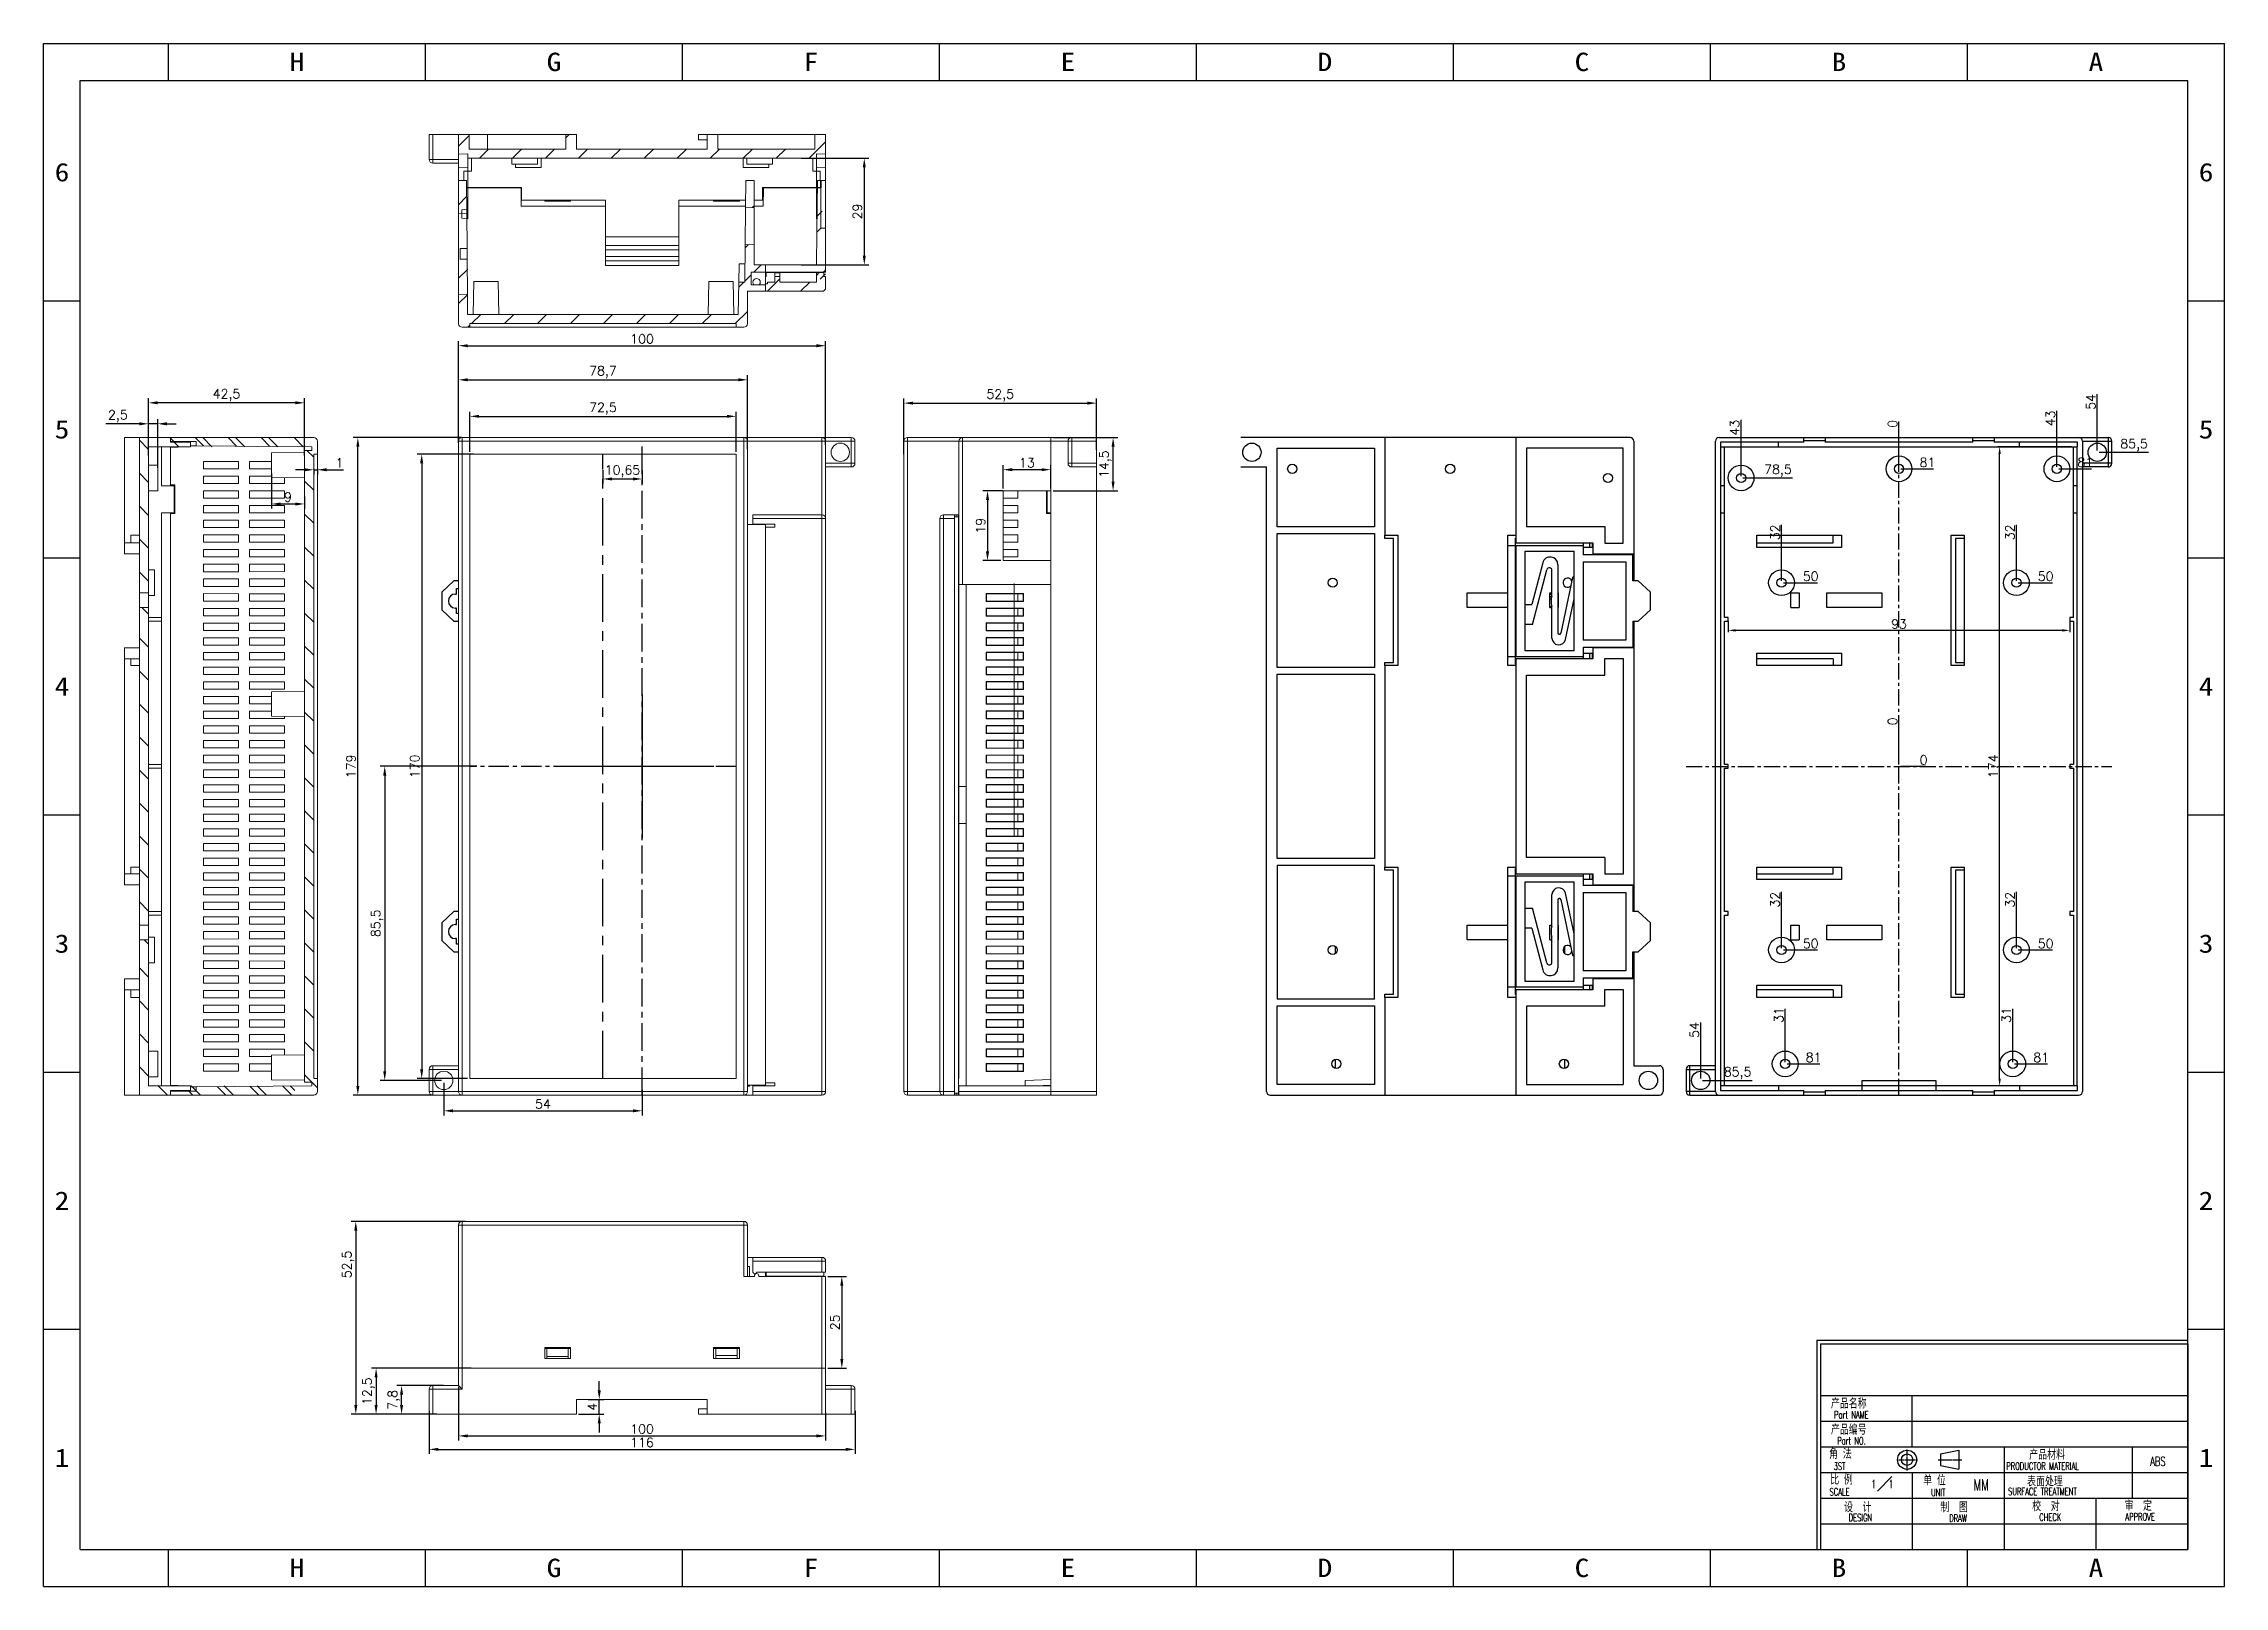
# Model space of a CAD drawing. Header units: millimetres. Extents: x 903 to 1497, y 663 to 1083.
import ezdxf
from ezdxf.enums import TextEntityAlignment as Align

# ---------------------------------------------------------------- set-up
doc = ezdxf.new("R2010")
doc.units = ezdxf.units.MM
doc.linetypes.add('CENTER', pattern=[0.6, 0.375, -0.075, 0.075, -0.075])
for name, color, linetype in [('1', 7, 'Continuous'), ('3', 7, 'Continuous'), ('60', 7, 'Continuous'), ('7', 7, 'Continuous'), ('8', 7, 'Continuous'), ('center', 1, 'CENTER'), ('text', 3, 'Continuous')]:
    doc.layers.add(name, color=color, linetype=linetype)
doc.layers.add('dim', color=82, linetype='Continuous', lineweight=9)
doc.styles.add('romans', font='romans.shx', dxfattribs={"width": 0.67, "bigfont": 'fangsong.shx'})
doc.styles.get("Standard").update_dxf_attribs({"font": 'txt', "bigfont": 'gbcbig.shx'})
doc.styles.add('TEXTSTYLE_0', font='txt', dxfattribs={"width": 0.8})
doc.dimstyles.new('ISO-25', dxfattribs={"dimtxt": 2.5, "dimasz": 2.5, "dimexe": 1.25, "dimexo": 0.625, "dimtad": 1, "dimtxsty": 'Standard', "dimcen": 2.5, "dimadec": 0, "dimazin": 0, "dimtfac": 1, "dimtmove": 0, "dimatfit": 3, "dimfxl": 1, "dimarcsym": 0})

msp = doc.modelspace()

# ---------------------------------------------------------------- texts
at = {"color": 3, "linetype": 'Continuous', "style": 'romans', "width": 0.67}
for s, height, p in [('产品名称', 2.8, (1389.854, 711.306)), ('产品编号', 2.8, (1389.854, 704.211)), ('Part NO.', 2, (1391.599, 701.522)), ('角 法', 2.8, (1389.38, 697.596)), ('产品材料', 2.8, (1443.873, 697.352)), ('比 例', 2.8, (1389.675, 690.596)), ('单 位', 2.8, (1415.023, 690.396)), ('表面处理', 2.8, (1443.298, 690.097)), ('设  计', 2.8, (1393.462, 683.063)), ('制  图', 2.8, (1419.686, 683.089)), ('校  对', 2.8, (1444.695, 683.365)), ('审  定', 2.8, (1469.848, 683.473))]:
    msp.add_text(s, height=height, dxfattribs=at).set_placement(p)
at = {"color": 3, "style": 'romans', "width": 0.67}
for s, p in [('Part NAME', (1390.749, 708.616)), ('3ST', (1390.623, 694.61)), ('PRODUCTOR MATERIAL', (1437.642, 694.652)), ('SCALE', (1389.496, 687.61)), ('UNIT', (1417.159, 687.448)), ('SURFACE TREATMENT', (1438.121, 687.74)), ('DESIGN', (1394.715, 680.619)), ('DRAW', (1422.095, 680.428)), ('CHECK', (1446.644, 680.731)), ('APPROVE', (1470.071, 680.837))]:
    msp.add_text(s, height=2, dxfattribs=at).set_placement(p)
at = {"color": 6, "style": 'romans', "width": 0.67}
msp.add_text('ABS', height=2.4423, dxfattribs=at).set_placement((1478.935, 695.724), align=Align.CENTER)
msp.add_text('MM', height=3, dxfattribs=at).set_placement((1428.738, 689.039))
at = {"layer": 'text', "style": 'romans', "width": 0.67}
msp.add_text('1   1', height=2.25, dxfattribs=at).set_placement((1400.829, 689.645))

# ---------------------------------------------------------------- blocks, each defined once
blk = doc.blocks.new('*D179')
at = {"color": 0, "lineweight": -2}
for p, q in [((1019.15, 971.77), (1019.15, 982.68)), ((1021.65, 981.43), (1089.15, 981.43)), ((1091.65, 971.77), (1091.65, 982.68))]:
    blk.add_line(p, q, dxfattribs=at)
at = {"color": 0}
for points in [[(1021.65, 981.85), (1021.65, 981.02), (1019.15, 981.43)], [(1089.15, 981.85), (1089.15, 981.02), (1091.65, 981.43)]]:
    blk.add_solid(points, dxfattribs=at)
at = {"layer": 'Defpoints', "color": 0}
for p in [(1091.65, 981.43), (1019.15, 971.15), (1091.65, 971.15)]:
    blk.add_point(p, dxfattribs=at)
at = {"color": 0, "insert": (1055.4, 983.52), "char_height": 2.5, "attachment_point": 5}
blk.add_mtext('72,5', dxfattribs=at)
blk = doc.blocks.new('*D180')
at = {"color": 0, "lineweight": -2}
for p, q in [((1016.05, 974.21), (1016.05, 992.63)), ((1094.75, 972.54), (1094.75, 992.63)), ((1018.55, 991.38), (1092.25, 991.38))]:
    blk.add_line(p, q, dxfattribs=at)
at = {"color": 0}
for points in [[(1018.55, 991.79), (1018.55, 990.96), (1016.05, 991.38)], [(1092.25, 991.79), (1092.25, 990.96), (1094.75, 991.38)]]:
    blk.add_solid(points, dxfattribs=at)
at = {"layer": 'Defpoints', "color": 0}
for p in [(1094.75, 991.38), (1016.05, 973.59), (1094.75, 971.91)]:
    blk.add_point(p, dxfattribs=at)
at = {"color": 0, "insert": (1055.4, 993.46), "char_height": 2.5, "attachment_point": 5}
blk.add_mtext('78,7', dxfattribs=at)
blk = doc.blocks.new('*D181')
at = {"color": 0, "lineweight": -2}
for p, q in [((1016.05, 986.4), (1016.05, 1001.91)), ((1018.55, 1000.66), (1113.55, 1000.66)), ((1116.05, 973.67), (1116.05, 1001.91))]:
    blk.add_line(p, q, dxfattribs=at)
at = {"color": 0}
for points in [[(1018.55, 1001.07), (1018.55, 1000.24), (1016.05, 1000.66)], [(1113.55, 1001.07), (1113.55, 1000.24), (1116.05, 1000.66)]]:
    blk.add_solid(points, dxfattribs=at)
at = {"layer": 'Defpoints', "color": 0}
for p in [(1116.05, 1000.66), (1016.05, 985.77), (1116.05, 973.04)]:
    blk.add_point(p, dxfattribs=at)
at = {"color": 0, "insert": (1066.05, 1002.53), "char_height": 2.5, "attachment_point": 5}
blk.add_mtext('100', dxfattribs=at)
blk = doc.blocks.new('*D182')
at = {"color": 0, "lineweight": -2}
for p, q in [((1020.16, 971.15), (1004.77, 971.15)), ((1006.02, 968.65), (1006.02, 803.65)), ((1018.52, 801.15), (1004.77, 801.15))]:
    blk.add_line(p, q, dxfattribs=at)
at = {"color": 0}
for points in [[(1005.6, 968.65), (1006.44, 968.65), (1006.02, 971.15)], [(1005.6, 803.65), (1006.44, 803.65), (1006.02, 801.15)]]:
    blk.add_solid(points, dxfattribs=at)
at = {"layer": 'Defpoints', "color": 0}
for p in [(1020.78, 971.15), (1006.02, 801.15), (1019.15, 801.15)]:
    blk.add_point(p, dxfattribs=at)
at = {"color": 0, "insert": (1004.14, 886.15), "char_height": 2.5, "attachment_point": 5, "rotation": 90}
blk.add_mtext('170', dxfattribs=at)
blk = doc.blocks.new('*D183')
at = {"color": 0, "lineweight": -2}
for p, q in [((1016.83, 975.65), (987.38, 975.65)), ((988.63, 799.15), (988.63, 973.15)), ((1009.02, 796.65), (987.38, 796.65))]:
    blk.add_line(p, q, dxfattribs=at)
at = {"color": 0}
for points in [[(988.21, 973.15), (989.05, 973.15), (988.63, 975.65)], [(988.21, 799.15), (989.05, 799.15), (988.63, 796.65)]]:
    blk.add_solid(points, dxfattribs=at)
at = {"layer": 'Defpoints', "color": 0}
for p in [(988.63, 975.65), (1017.46, 975.65), (1009.64, 796.65)]:
    blk.add_point(p, dxfattribs=at)
at = {"color": 0, "insert": (986.75, 886.15), "char_height": 2.5, "attachment_point": 5, "rotation": 90}
blk.add_mtext('179', dxfattribs=at)
blk = doc.blocks.new('*D184')
at = {"color": 0, "lineweight": -2}
for p, q in [((1012.05, 800.02), (1012.05, 791.12)), ((1066.05, 798.08), (1066.05, 791.12)), ((1014.55, 792.37), (1063.55, 792.37))]:
    blk.add_line(p, q, dxfattribs=at)
at = {"color": 0}
for points in [[(1014.55, 792.78), (1014.55, 791.95), (1012.05, 792.37)], [(1063.55, 792.78), (1063.55, 791.95), (1066.05, 792.37)]]:
    blk.add_solid(points, dxfattribs=at)
at = {"layer": 'Defpoints', "color": 0}
for p in [(1012.05, 800.65), (1066.05, 798.71), (1066.05, 792.37)]:
    blk.add_point(p, dxfattribs=at)
at = {"color": 0, "insert": (1039.05, 794.24), "char_height": 2.5, "attachment_point": 5}
blk.add_mtext('54', dxfattribs=at)
blk = doc.blocks.new('*D185')
at = {"color": 0, "lineweight": -2}
for p, q in [((1021.01, 886.15), (994.71, 886.15)), ((995.96, 883.65), (995.96, 803.15)), ((1011.42, 800.65), (994.71, 800.65))]:
    blk.add_line(p, q, dxfattribs=at)
at = {"color": 0}
for points in [[(995.54, 883.65), (996.37, 883.65), (995.96, 886.15)], [(995.54, 803.15), (996.37, 803.15), (995.96, 800.65)]]:
    blk.add_solid(points, dxfattribs=at)
at = {"layer": 'Defpoints', "color": 0}
for p in [(1021.64, 886.15), (995.96, 800.65), (1012.05, 800.65)]:
    blk.add_point(p, dxfattribs=at)
at = {"color": 0, "insert": (993.87, 843.4), "char_height": 2.5, "attachment_point": 5, "rotation": 90}
blk.add_mtext('85,5', dxfattribs=at)
blk = doc.blocks.new('*D186')
at = {"color": 0, "lineweight": -2}
for p, q in [((1055.4, 966.76), (1055.4, 963.13)), ((1057.9, 964.38), (1063.55, 964.38)), ((1066.05, 966.76), (1066.05, 963.13))]:
    blk.add_line(p, q, dxfattribs=at)
at = {"color": 0}
for points in [[(1057.9, 964.8), (1057.9, 963.96), (1055.4, 964.38)], [(1063.55, 964.8), (1063.55, 963.96), (1066.05, 964.38)]]:
    blk.add_solid(points, dxfattribs=at)
at = {"layer": 'Defpoints', "color": 0}
for p in [(1055.4, 967.39), (1066.05, 967.39), (1066.05, 964.38)]:
    blk.add_point(p, dxfattribs=at)
at = {"color": 0, "insert": (1060.72, 966.46), "char_height": 2.5, "attachment_point": 5}
blk.add_mtext('10,65', dxfattribs=at)
blk = doc.blocks.new('*D187')
at = {"color": 0, "lineweight": -2}
for p, q in [((1017.98, 762.27), (986.82, 762.27)), ((988.07, 759.77), (988.07, 712.27)), ((1010.11, 709.77), (986.82, 709.77))]:
    blk.add_line(p, q, dxfattribs=at)
at = {"color": 0}
for points in [[(987.66, 759.77), (988.49, 759.77), (988.07, 762.27)], [(987.66, 712.27), (988.49, 712.27), (988.07, 709.77)]]:
    blk.add_solid(points, dxfattribs=at)
at = {"layer": 'Defpoints', "color": 0}
for p in [(1018.6, 762.27), (988.07, 709.77), (1010.73, 709.77)]:
    blk.add_point(p, dxfattribs=at)
at = {"color": 0, "insert": (985.99, 750.52), "char_height": 2.5, "attachment_point": 5, "rotation": 90}
blk.add_mtext('52,5', dxfattribs=at)
blk = doc.blocks.new('*D188')
at = {"color": 0, "lineweight": -2}
for p, q in [((1011.92, 717.57), (999.29, 717.57)), ((1000.54, 712.27), (1000.54, 715.07)), ((1003.06, 709.77), (999.29, 709.77))]:
    blk.add_line(p, q, dxfattribs=at)
at = {"color": 0}
for points in [[(1000.13, 715.07), (1000.96, 715.07), (1000.54, 717.57)], [(1000.13, 712.27), (1000.96, 712.27), (1000.54, 709.77)]]:
    blk.add_solid(points, dxfattribs=at)
at = {"layer": 'Defpoints', "color": 0}
for p in [(1000.54, 717.57), (1012.55, 717.57), (1003.69, 709.77)]:
    blk.add_point(p, dxfattribs=at)
at = {"color": 0, "insert": (998.46, 713.67), "char_height": 2.5, "attachment_point": 5, "rotation": 90}
blk.add_mtext('7,8', dxfattribs=at)
blk = doc.blocks.new('*D189')
at = {"color": 0, "lineweight": -2}
for p, q in [((1019.54, 722.27), (992.35, 722.27)), ((993.6, 719.77), (993.6, 712.27)), ((1003.06, 709.77), (992.35, 709.77))]:
    blk.add_line(p, q, dxfattribs=at)
at = {"color": 0}
for points in [[(993.19, 719.77), (994.02, 719.77), (993.6, 722.27)], [(993.19, 712.27), (994.02, 712.27), (993.6, 709.77)]]:
    blk.add_solid(points, dxfattribs=at)
at = {"layer": 'Defpoints', "color": 0}
for p in [(1020.17, 722.27), (993.6, 709.77), (1003.69, 709.77)]:
    blk.add_point(p, dxfattribs=at)
at = {"color": 0, "insert": (991.52, 716.02), "char_height": 2.5, "attachment_point": 5, "rotation": 90}
blk.add_mtext('12,5', dxfattribs=at)
blk = doc.blocks.new('*D190')
at = {"color": 0, "lineweight": -2}
for p, q in [((1116.67, 747.27), (1121.71, 747.27)), ((1120.46, 744.77), (1120.46, 724.77)), ((1116.67, 722.27), (1121.71, 722.27))]:
    blk.add_line(p, q, dxfattribs=at)
at = {"color": 0}
for points in [[(1120.04, 744.77), (1120.87, 744.77), (1120.46, 747.27)], [(1120.04, 724.77), (1120.87, 724.77), (1120.46, 722.27)]]:
    blk.add_solid(points, dxfattribs=at)
at = {"layer": 'Defpoints', "color": 0}
for p in [(1116.05, 747.27), (1116.05, 722.27), (1120.46, 722.27)]:
    blk.add_point(p, dxfattribs=at)
at = {"color": 0, "insert": (1118.58, 734.77), "char_height": 2.5, "attachment_point": 5, "rotation": 90}
blk.add_mtext('25', dxfattribs=at)
blk = doc.blocks.new('*D191')
at = {"layer": 'Defpoints', "color": 0}
for p in [(1440.41, 947.27), (1440.41, 936.15), (1408.41, 886.15)]:
    blk.add_point(p, dxfattribs=at)
at = {"layer": 'dim', "color": 0, "lineweight": -2}
blk.add_line((1440.41, 936.65), (1440.41, 951.94), dxfattribs=at)
at = {"layer": 'dim', "color": 0, "insert": (1438.66, 949.85), "char_height": 2.5, "attachment_point": 5, "rotation": 90}
blk.add_mtext('32', dxfattribs=at)
blk = doc.blocks.new('*D192')
at = {"layer": 'Defpoints', "color": 0}
for p in [(1440.41, 936.15), (1445.99, 936.15), (1408.41, 886.15)]:
    blk.add_point(p, dxfattribs=at)
at = {"layer": 'dim', "color": 0, "lineweight": -2}
blk.add_line((1440.91, 936.15), (1450.24, 936.15), dxfattribs=at)
at = {"layer": 'dim', "color": 0, "insert": (1448.36, 937.9), "char_height": 2.5, "attachment_point": 5}
blk.add_mtext('50', dxfattribs=at)
blk = doc.blocks.new('*D139')
at = {"layer": 'Defpoints', "color": 0}
for p in [(1408.41, 978.27), (1408.41, 967.15), (1408.41, 886.15)]:
    blk.add_point(p, dxfattribs=at)
at = {"layer": 'dim', "color": 0, "lineweight": -2}
blk.add_line((1408.41, 967.65), (1408.41, 980.02), dxfattribs=at)
at = {"layer": 'dim', "color": 0, "insert": (1406.66, 979.39), "char_height": 2.5, "attachment_point": 5, "rotation": 90}
blk.add_mtext('0', dxfattribs=at)
blk = doc.blocks.new('*D140')
at = {"layer": 'Defpoints', "color": 0}
for p in [(1408.41, 967.15), (1413.99, 967.15), (1408.41, 886.15)]:
    blk.add_point(p, dxfattribs=at)
at = {"layer": 'dim', "color": 0, "lineweight": -2}
blk.add_line((1408.91, 967.15), (1417.82, 967.15), dxfattribs=at)
at = {"layer": 'dim', "color": 0, "insert": (1416.15, 968.9), "char_height": 2.5, "attachment_point": 5}
blk.add_mtext('81', dxfattribs=at)
blk = doc.blocks.new('*D141')
at = {"layer": 'Defpoints', "color": 0}
for p in [(1451.41, 978.27), (1451.41, 967.15), (1408.41, 886.15)]:
    blk.add_point(p, dxfattribs=at)
at = {"layer": 'dim', "color": 0, "lineweight": -2}
blk.add_line((1451.41, 967.65), (1451.41, 982.94), dxfattribs=at)
at = {"layer": 'dim', "color": 0, "insert": (1449.66, 980.85), "char_height": 2.5, "attachment_point": 5, "rotation": 90}
blk.add_mtext('43', dxfattribs=at)
blk = doc.blocks.new('*D142')
at = {"layer": 'Defpoints', "color": 0}
for p in [(1451.41, 967.15), (1456.99, 967.15), (1408.41, 886.15)]:
    blk.add_point(p, dxfattribs=at)
at = {"layer": 'dim', "color": 0, "lineweight": -2}
blk.add_line((1451.91, 967.15), (1460.82, 967.15), dxfattribs=at)
at = {"layer": 'dim', "color": 0, "insert": (1459.15, 968.9), "char_height": 2.5, "attachment_point": 5}
blk.add_mtext('81', dxfattribs=at)
blk = doc.blocks.new('*D143')
at = {"layer": 'Defpoints', "color": 0}
for p in [(1365.41, 975.77), (1365.41, 964.65), (1408.41, 886.15)]:
    blk.add_point(p, dxfattribs=at)
at = {"layer": 'dim', "color": 0, "lineweight": -2}
blk.add_line((1365.41, 965.15), (1365.41, 980.44), dxfattribs=at)
at = {"layer": 'dim', "color": 0, "insert": (1363.66, 978.35), "char_height": 2.5, "attachment_point": 5, "rotation": 90}
blk.add_mtext('43', dxfattribs=at)
blk = doc.blocks.new('*D144')
at = {"layer": 'Defpoints', "color": 0}
for p in [(1365.41, 964.65), (1370.99, 964.65), (1408.41, 886.15)]:
    blk.add_point(p, dxfattribs=at)
at = {"layer": 'dim', "color": 0, "lineweight": -2}
blk.add_line((1365.91, 964.65), (1379.4, 964.65), dxfattribs=at)
at = {"layer": 'dim', "color": 0, "insert": (1375.45, 966.61), "char_height": 2.5, "attachment_point": 5}
blk.add_mtext('78,5', dxfattribs=at)
blk = doc.blocks.new('*D145')
at = {"layer": 'Defpoints', "color": 0}
for p in [(1376.41, 947.27), (1376.41, 936.15), (1408.41, 886.15)]:
    blk.add_point(p, dxfattribs=at)
at = {"layer": 'dim', "color": 0, "lineweight": -2}
blk.add_line((1376.41, 936.65), (1376.41, 951.94), dxfattribs=at)
at = {"layer": 'dim', "color": 0, "insert": (1374.66, 949.85), "char_height": 2.5, "attachment_point": 5, "rotation": 90}
blk.add_mtext('32', dxfattribs=at)
blk = doc.blocks.new('*D146')
at = {"layer": 'Defpoints', "color": 0}
for p in [(1376.41, 936.15), (1381.99, 936.15), (1408.41, 886.15)]:
    blk.add_point(p, dxfattribs=at)
at = {"layer": 'dim', "color": 0, "lineweight": -2}
blk.add_line((1376.91, 936.15), (1386.24, 936.15), dxfattribs=at)
at = {"layer": 'dim', "color": 0, "insert": (1384.36, 937.9), "char_height": 2.5, "attachment_point": 5}
blk.add_mtext('50', dxfattribs=at)
blk = doc.blocks.new('*D147')
at = {"layer": 'Defpoints', "color": 0}
for p in [(1408.41, 886.15), (1376.41, 847.27), (1376.41, 836.15)]:
    blk.add_point(p, dxfattribs=at)
at = {"layer": 'dim', "color": 0, "lineweight": -2}
blk.add_line((1376.41, 836.65), (1376.41, 851.94), dxfattribs=at)
at = {"layer": 'dim', "color": 0, "insert": (1374.66, 849.85), "char_height": 2.5, "attachment_point": 5, "rotation": 90}
blk.add_mtext('32', dxfattribs=at)
blk = doc.blocks.new('*D148')
at = {"layer": 'Defpoints', "color": 0}
for p in [(1408.41, 886.15), (1376.41, 836.15), (1381.99, 836.15)]:
    blk.add_point(p, dxfattribs=at)
at = {"layer": 'dim', "color": 0, "lineweight": -2}
blk.add_line((1376.91, 836.15), (1386.24, 836.15), dxfattribs=at)
at = {"layer": 'dim', "color": 0, "insert": (1384.36, 837.9), "char_height": 2.5, "attachment_point": 5}
blk.add_mtext('50', dxfattribs=at)
blk = doc.blocks.new('*D149')
at = {"layer": 'Defpoints', "color": 0}
for p in [(1408.41, 886.15), (1440.41, 847.27), (1440.41, 836.15)]:
    blk.add_point(p, dxfattribs=at)
at = {"layer": 'dim', "color": 0, "lineweight": -2}
blk.add_line((1440.41, 836.65), (1440.41, 851.94), dxfattribs=at)
at = {"layer": 'dim', "color": 0, "insert": (1438.66, 849.85), "char_height": 2.5, "attachment_point": 5, "rotation": 90}
blk.add_mtext('32', dxfattribs=at)
blk = doc.blocks.new('*D150')
at = {"layer": 'Defpoints', "color": 0}
for p in [(1408.41, 886.15), (1440.41, 836.15), (1445.99, 836.15)]:
    blk.add_point(p, dxfattribs=at)
at = {"layer": 'dim', "color": 0, "lineweight": -2}
blk.add_line((1440.91, 836.15), (1450.24, 836.15), dxfattribs=at)
at = {"layer": 'dim', "color": 0, "insert": (1448.36, 837.9), "char_height": 2.5, "attachment_point": 5}
blk.add_mtext('50', dxfattribs=at)
blk = doc.blocks.new('*D151')
at = {"layer": 'Defpoints', "color": 0}
for p in [(1408.41, 886.15), (1439.41, 816.27), (1439.41, 805.15)]:
    blk.add_point(p, dxfattribs=at)
at = {"layer": 'dim', "color": 0, "lineweight": -2}
blk.add_line((1439.41, 805.65), (1439.41, 820.1), dxfattribs=at)
at = {"layer": 'dim', "color": 0, "insert": (1437.66, 818.44), "char_height": 2.5, "attachment_point": 5, "rotation": 90}
blk.add_mtext('31', dxfattribs=at)
blk = doc.blocks.new('*D152')
at = {"layer": 'Defpoints', "color": 0}
for p in [(1408.41, 886.15), (1439.41, 805.15), (1444.99, 805.15)]:
    blk.add_point(p, dxfattribs=at)
at = {"layer": 'dim', "color": 0, "lineweight": -2}
blk.add_line((1439.91, 805.15), (1448.82, 805.15), dxfattribs=at)
at = {"layer": 'dim', "color": 0, "insert": (1447.15, 806.9), "char_height": 2.5, "attachment_point": 5}
blk.add_mtext('81', dxfattribs=at)
blk = doc.blocks.new('*D153')
at = {"layer": 'Defpoints', "color": 0}
for p in [(1408.41, 886.15), (1377.41, 816.27), (1377.41, 805.15)]:
    blk.add_point(p, dxfattribs=at)
at = {"layer": 'dim', "color": 0, "lineweight": -2}
blk.add_line((1377.41, 805.65), (1377.41, 820.1), dxfattribs=at)
at = {"layer": 'dim', "color": 0, "insert": (1375.66, 818.44), "char_height": 2.5, "attachment_point": 5, "rotation": 90}
blk.add_mtext('31', dxfattribs=at)
blk = doc.blocks.new('*D154')
at = {"layer": 'Defpoints', "color": 0}
for p in [(1408.41, 886.15), (1377.41, 805.15), (1382.99, 805.15)]:
    blk.add_point(p, dxfattribs=at)
at = {"layer": 'dim', "color": 0, "lineweight": -2}
blk.add_line((1377.91, 805.15), (1386.82, 805.15), dxfattribs=at)
at = {"layer": 'dim', "color": 0, "insert": (1385.15, 806.9), "char_height": 2.5, "attachment_point": 5}
blk.add_mtext('81', dxfattribs=at)
blk = doc.blocks.new('*D155')
at = {"layer": 'Defpoints', "color": 0}
for p in [(1408.41, 886.15), (1354.41, 811.77), (1354.41, 800.65)]:
    blk.add_point(p, dxfattribs=at)
at = {"layer": 'dim', "color": 0, "lineweight": -2}
blk.add_line((1354.41, 801.15), (1354.41, 816.44), dxfattribs=at)
at = {"layer": 'dim', "color": 0, "insert": (1352.66, 814.35), "char_height": 2.5, "attachment_point": 5, "rotation": 90}
blk.add_mtext('54', dxfattribs=at)
blk = doc.blocks.new('*D156')
at = {"layer": 'Defpoints', "color": 0}
for p in [(1408.41, 886.15), (1354.41, 800.65), (1359.99, 800.65)]:
    blk.add_point(p, dxfattribs=at)
at = {"layer": 'dim', "color": 0, "lineweight": -2}
blk.add_line((1354.91, 800.65), (1368.4, 800.65), dxfattribs=at)
at = {"layer": 'dim', "color": 0, "insert": (1364.45, 802.61), "char_height": 2.5, "attachment_point": 5}
blk.add_mtext('85,5', dxfattribs=at)
blk = doc.blocks.new('*D157')
at = {"layer": 'Defpoints', "color": 0}
for p in [(1462.41, 982.77), (1462.41, 971.65), (1408.41, 886.15)]:
    blk.add_point(p, dxfattribs=at)
at = {"layer": 'dim', "color": 0, "lineweight": -2}
blk.add_line((1462.41, 972.15), (1462.41, 987.44), dxfattribs=at)
at = {"layer": 'dim', "color": 0, "insert": (1460.66, 985.35), "char_height": 2.5, "attachment_point": 5, "rotation": 90}
blk.add_mtext('54', dxfattribs=at)
blk = doc.blocks.new('*D158')
at = {"layer": 'Defpoints', "color": 0}
for p in [(1462.41, 971.65), (1467.99, 971.65), (1408.41, 886.15)]:
    blk.add_point(p, dxfattribs=at)
at = {"layer": 'dim', "color": 0, "lineweight": -2}
blk.add_line((1462.91, 971.65), (1476.4, 971.65), dxfattribs=at)
at = {"layer": 'dim', "color": 0, "insert": (1472.45, 973.61), "char_height": 2.5, "attachment_point": 5}
blk.add_mtext('85,5', dxfattribs=at)
blk = doc.blocks.new('*D159')
at = {"layer": 'Defpoints', "color": 0}
for p in [(1408.41, 897.27), (1408.41, 886.15), (1408.41, 886.15)]:
    blk.add_point(p, dxfattribs=at)
at = {"layer": 'dim', "color": 0, "lineweight": -2}
blk.add_line((1408.41, 886.65), (1408.41, 899.02), dxfattribs=at)
at = {"layer": 'dim', "color": 0, "insert": (1406.66, 898.39), "char_height": 2.5, "attachment_point": 5, "rotation": 90}
blk.add_mtext('0', dxfattribs=at)
blk = doc.blocks.new('*D160')
at = {"layer": 'Defpoints', "color": 0}
for p in [(1408.41, 886.15), (1408.41, 886.15), (1413.99, 886.15)]:
    blk.add_point(p, dxfattribs=at)
at = {"layer": 'dim', "color": 0, "lineweight": -2}
blk.add_line((1408.91, 886.15), (1415.74, 886.15), dxfattribs=at)
at = {"layer": 'dim', "color": 0, "insert": (1415.11, 887.9), "char_height": 2.5, "attachment_point": 5}
blk.add_mtext('0', dxfattribs=at)
blk = doc.blocks.new('*D193')
at = {"layer": 'Defpoints', "color": 0}
for p in [(1435.82, 973.15), (1455.91, 973.15), (1455.91, 799.15)]:
    blk.add_point(p, dxfattribs=at)
at = {"layer": 'dim', "color": 0, "lineweight": -2}
for p, q in [((1455.41, 973.15), (1435.32, 973.15)), ((1435.82, 801.15), (1435.82, 971.15)), ((1455.41, 799.15), (1435.32, 799.15))]:
    blk.add_line(p, q, dxfattribs=at)
at = {"layer": 'dim', "color": 0}
for points in [[(1435.49, 971.15), (1436.16, 971.15), (1435.82, 973.15)], [(1435.49, 801.15), (1436.16, 801.15), (1435.82, 799.15)]]:
    blk.add_solid(points, dxfattribs=at)
at = {"layer": 'dim', "color": 0, "insert": (1434.07, 886.15), "char_height": 2.5, "attachment_point": 5, "rotation": 90}
blk.add_mtext('174', dxfattribs=at)
blk = doc.blocks.new('*D194')
at = {"layer": 'Defpoints', "color": 0}
for p in [(1454.91, 926.65), (1361.91, 926.15), (1361.91, 923.16)]:
    blk.add_point(p, dxfattribs=at)
at = {"layer": 'dim', "color": 0, "lineweight": -2}
for p, q in [((1361.91, 925.65), (1361.91, 922.66)), ((1452.91, 923.16), (1363.91, 923.16)), ((1454.91, 926.15), (1454.91, 922.66))]:
    blk.add_line(p, q, dxfattribs=at)
at = {"layer": 'dim', "color": 0}
for points in [[(1363.91, 923.49), (1363.91, 922.83), (1361.91, 923.16)], [(1452.91, 923.49), (1452.91, 922.83), (1454.91, 923.16)]]:
    blk.add_solid(points, dxfattribs=at)
at = {"layer": 'dim', "color": 0, "insert": (1408.41, 924.91), "char_height": 2.5, "attachment_point": 5}
blk.add_mtext('93', dxfattribs=at)
blk = doc.blocks.new('*D195')
at = {"color": 0, "lineweight": -2}
for p, q in [((1008.05, 710.7), (1008.05, 698.94)), ((1124.05, 710.7), (1124.05, 698.94)), ((1010.55, 700.19), (1121.55, 700.19))]:
    blk.add_line(p, q, dxfattribs=at)
at = {"color": 0}
for points in [[(1010.55, 700.61), (1010.55, 699.78), (1008.05, 700.19)], [(1121.55, 700.61), (1121.55, 699.78), (1124.05, 700.19)]]:
    blk.add_solid(points, dxfattribs=at)
at = {"layer": 'Defpoints', "color": 0}
for p in [(1008.05, 711.32), (1124.05, 711.32), (1124.05, 700.19)]:
    blk.add_point(p, dxfattribs=at)
at = {"color": 0, "insert": (1066.05, 702.07), "char_height": 2.5, "attachment_point": 5}
blk.add_mtext('116', dxfattribs=at)
blk = doc.blocks.new('*D196')
at = {"color": 0, "lineweight": -2}
for p, q in [((1016.05, 717.19), (1016.05, 702.6)), ((1116.05, 710.1), (1116.05, 702.6)), ((1018.55, 703.85), (1113.55, 703.85))]:
    blk.add_line(p, q, dxfattribs=at)
at = {"color": 0}
for points in [[(1018.55, 704.27), (1018.55, 703.44), (1016.05, 703.85)], [(1113.55, 704.27), (1113.55, 703.44), (1116.05, 703.85)]]:
    blk.add_solid(points, dxfattribs=at)
at = {"layer": 'Defpoints', "color": 0}
for p in [(1016.05, 717.82), (1116.05, 710.73), (1116.05, 703.85)]:
    blk.add_point(p, dxfattribs=at)
at = {"color": 0, "insert": (1066.05, 705.73), "char_height": 2.5, "attachment_point": 5}
blk.add_mtext('100', dxfattribs=at)
blk = doc.blocks.new('SUN_6HWZ35TKK40GSGJE8VEUYAXIAKM')
at = {"color": 7, "linetype": 'Continuous'}
for p, q in [((-594, 420), (0, 420)), ((-594, 0), (-594, 420)), ((-560, 410), (-560, 420)), ((-490, 410), (-490, 420)), ((-420, 410), (-420, 420)), ((-350, 410), (-350, 420)), ((-280, 410), (-280, 420)), ((-210, 410), (-210, 420)), ((-140, 410), (-140, 420)), ((-70, 410), (-70, 420)), ((0, 0), (0, 420)), ((-584, 410), (-10, 410)), ((-584, 10), (-584, 410)), ((-10, 10), (-10, 410)), ((-594, 350), (-584, 350)), ((-10, 350), (0, 350)), ((-594, 280), (-584, 280)), ((-10, 280), (0, 280)), ((-594, 210), (-584, 210)), ((-10, 210), (0, 210)), ((-594, 140), (-584, 140)), ((-10, 140), (0, 140)), ((-594, 70), (-584, 70)), ((-10, 70), (0, 70)), ((-584, 10), (-10, 10)), ((-560, 0), (-560, 10)), ((-490, 0), (-490, 10)), ((-420, 0), (-420, 10)), ((-350, 0), (-350, 10)), ((-280, 0), (-280, 10)), ((-210, 0), (-210, 10)), ((-140, 0), (-140, 10)), ((-70, 0), (-70, 10)), ((-594, 0), (0, 0))]:
    blk.add_line(p, q, dxfattribs=at)
at = {"color": 2, "linetype": 'Continuous', "style": 'TEXTSTYLE_0'}
for s, width, p, p2 in [('H', 1.2, (-526.99, 412.53), (-522.99, 412.53)), ('G', 1.2, (-456.99, 412.53), (-452.99, 412.53)), ('F', 1.2, (-386.99, 412.53), (-382.99, 412.53)), ('E', 1.2, (-316.99, 412.53), (-312.99, 412.53)), ('D', 1.2, (-246.99, 412.53), (-242.99, 412.53)), ('C', 1.2, (-176.99, 412.53), (-172.99, 412.53)), ('B', 1.2, (-106.99, 412.53), (-102.99, 412.53)), ('A', 1.2, (-36.99, 412.53), (-32.99, 412.53)), ('6', 1.2, (-590.99, 382.5), (-586.99, 382.5)), ('6', 1.2, (-6.99, 382.5), (-2.99, 382.5)), ('5', 1.2, (-590.99, 312.5), (-586.99, 312.5)), ('5', 1.2, (-6.99, 312.5), (-2.99, 312.5)), ('4', 1.2, (-590.99, 242.5), (-586.99, 242.5)), ('4', 1.2, (-6.99, 242.5), (-2.99, 242.5)), ('3', 1.2, (-590.99, 172.5), (-586.99, 172.5)), ('3', 1.2, (-6.99, 172.5), (-2.99, 172.5)), ('2', 1.2, (-590.99, 102.5), (-586.99, 102.5)), ('2', 1.2, (-6.99, 102.5), (-2.99, 102.5)), ('1', 2.4, (-590.99, 32.5), (-586.99, 32.5)), ('1', 2.4, (-6.99, 32.5), (-2.99, 32.5)), ('H', 1.2, (-526.99, 2.53), (-522.99, 2.53)), ('G', 1.2, (-456.99, 2.53), (-452.99, 2.53)), ('F', 1.2, (-386.99, 2.53), (-382.99, 2.53)), ('E', 1.2, (-316.99, 2.53), (-312.99, 2.53)), ('D', 1.2, (-246.99, 2.53), (-242.99, 2.53)), ('C', 1.2, (-176.99, 2.53), (-172.99, 2.53)), ('B', 1.2, (-106.99, 2.53), (-102.99, 2.53)), ('A', 1.2, (-36.99, 2.53), (-32.99, 2.53))]:
    blk.add_text(s, height=5, dxfattribs=dict(at, width=width)).set_placement(p, p2, align=Align.FIT)
blk = doc.blocks.new('*D208')
at = {"color": 0, "lineweight": -2}
for p, q in [((974.11, 966.88), (971.61, 966.88)), ((976.61, 967.16), (976.61, 965.63)), ((976.61, 966.88), (977.61, 966.88)), ((977.61, 967.16), (977.61, 965.63)), ((980.11, 966.88), (984.7, 966.88))]:
    blk.add_line(p, q, dxfattribs=at)
at = {"color": 0}
for points in [[(974.11, 967.3), (974.11, 966.47), (976.61, 966.88)], [(980.11, 967.3), (980.11, 966.47), (977.61, 966.88)]]:
    blk.add_solid(points, dxfattribs=at)
at = {"layer": 'Defpoints', "color": 0}
for p in [(976.61, 967.79), (977.61, 967.79), (977.61, 966.88)]:
    blk.add_point(p, dxfattribs=at)
at = {"color": 0, "insert": (983.66, 968.76), "char_height": 2.5, "attachment_point": 5}
blk.add_mtext('1', dxfattribs=at)
blk = doc.blocks.new('*D209')
at = {"color": 0, "lineweight": -2}
for p, q in [((965.11, 965.86), (965.11, 956.32)), ((967.61, 957.57), (971.61, 957.57)), ((974.11, 959.57), (974.11, 956.32))]:
    blk.add_line(p, q, dxfattribs=at)
at = {"color": 0}
for points in [[(967.61, 957.98), (967.61, 957.15), (965.11, 957.57)], [(971.61, 957.98), (971.61, 957.15), (974.11, 957.57)]]:
    blk.add_solid(points, dxfattribs=at)
at = {"layer": 'Defpoints', "color": 0}
for p in [(965.11, 966.48), (974.11, 960.2), (974.11, 957.57)]:
    blk.add_point(p, dxfattribs=at)
at = {"color": 0, "insert": (969.61, 959.44), "char_height": 2.5, "attachment_point": 5}
blk.add_mtext('9', dxfattribs=at)
blk = doc.blocks.new('*D210')
at = {"color": 0, "lineweight": -2}
for p, q in [((931.61, 970.8), (931.61, 980.65)), ((934.11, 967.39), (934.11, 980.65)), ((929.11, 979.4), (919.95, 979.4)), ((934.11, 979.4), (931.61, 979.4)), ((936.61, 979.4), (939.11, 979.4))]:
    blk.add_line(p, q, dxfattribs=at)
at = {"color": 0}
for points in [[(929.11, 979.82), (929.11, 978.98), (931.61, 979.4)], [(936.61, 979.82), (936.61, 978.98), (934.11, 979.4)]]:
    blk.add_solid(points, dxfattribs=at)
at = {"layer": 'Defpoints', "color": 0}
for p in [(931.61, 979.4), (931.61, 970.18), (934.11, 966.76)]:
    blk.add_point(p, dxfattribs=at)
at = {"color": 0, "insert": (923.28, 981.48), "char_height": 2.5, "attachment_point": 5}
blk.add_mtext('2,5', dxfattribs=at)
blk = doc.blocks.new('*D211')
at = {"color": 0, "lineweight": -2}
for p, q in [((931.61, 972.43), (931.61, 986.37)), ((974.11, 970.74), (974.11, 986.37)), ((971.61, 985.12), (934.11, 985.12))]:
    blk.add_line(p, q, dxfattribs=at)
at = {"color": 0}
for points in [[(934.11, 985.53), (934.11, 984.7), (931.61, 985.12)], [(971.61, 985.53), (971.61, 984.7), (974.11, 985.12)]]:
    blk.add_solid(points, dxfattribs=at)
at = {"layer": 'Defpoints', "color": 0}
for p in [(931.61, 985.12), (931.61, 971.81), (974.11, 970.12)]:
    blk.add_point(p, dxfattribs=at)
at = {"color": 0, "insert": (952.86, 987.2), "char_height": 2.5, "attachment_point": 5}
blk.add_mtext('42,5', dxfattribs=at)
blk = doc.blocks.new('*D212')
at = {"color": 0, "lineweight": -2}
for p, q in [((1164.36, 961.77), (1164.36, 968.17)), ((1166.86, 966.92), (1174.86, 966.92)), ((1177.36, 961.77), (1177.36, 968.17))]:
    blk.add_line(p, q, dxfattribs=at)
at = {"color": 0}
for points in [[(1166.86, 967.33), (1166.86, 966.5), (1164.36, 966.92)], [(1174.86, 967.33), (1174.86, 966.5), (1177.36, 966.92)]]:
    blk.add_solid(points, dxfattribs=at)
at = {"layer": 'Defpoints', "color": 0}
for p in [(1177.36, 966.92), (1164.36, 961.15), (1177.36, 961.15)]:
    blk.add_point(p, dxfattribs=at)
at = {"color": 0, "insert": (1170.86, 968.79), "char_height": 2.5, "attachment_point": 5}
blk.add_mtext('13', dxfattribs=at)
blk = doc.blocks.new('*D213')
at = {"color": 0, "lineweight": -2}
for p, q in [((1164.34, 961.15), (1158.89, 961.15)), ((1160.14, 958.65), (1160.14, 944.65)), ((1163.74, 942.15), (1158.89, 942.15))]:
    blk.add_line(p, q, dxfattribs=at)
at = {"color": 0}
for points in [[(1159.72, 958.65), (1160.56, 958.65), (1160.14, 961.15)], [(1159.72, 944.65), (1160.56, 944.65), (1160.14, 942.15)]]:
    blk.add_solid(points, dxfattribs=at)
at = {"layer": 'Defpoints', "color": 0}
for p in [(1164.97, 961.15), (1160.14, 942.15), (1164.36, 942.15)]:
    blk.add_point(p, dxfattribs=at)
at = {"color": 0, "insert": (1158.26, 951.65), "char_height": 2.5, "attachment_point": 5, "rotation": 90}
blk.add_mtext('19', dxfattribs=at)
blk = doc.blocks.new('*D214')
at = {"color": 0, "lineweight": -2}
for p, q in [((1177.99, 975.65), (1195.6, 975.65)), ((1194.35, 963.65), (1194.35, 973.15)), ((1177.99, 961.15), (1195.6, 961.15))]:
    blk.add_line(p, q, dxfattribs=at)
at = {"color": 0}
for points in [[(1193.93, 973.15), (1194.76, 973.15), (1194.35, 975.65)], [(1193.93, 963.65), (1194.76, 963.65), (1194.35, 961.15)]]:
    blk.add_solid(points, dxfattribs=at)
at = {"layer": 'Defpoints', "color": 0}
for p in [(1177.36, 975.65), (1194.35, 975.65), (1177.36, 961.15)]:
    blk.add_point(p, dxfattribs=at)
at = {"color": 0, "insert": (1192.26, 968.4), "char_height": 2.5, "attachment_point": 5, "rotation": 90}
blk.add_mtext('14,5', dxfattribs=at)
blk = doc.blocks.new('*D215')
at = {"color": 0, "lineweight": -2}
for p, q in [((1109.34, 1051.68), (1127.83, 1051.68)), ((1126.58, 1049.18), (1126.58, 1025.18)), ((1109.34, 1022.68), (1127.83, 1022.68))]:
    blk.add_line(p, q, dxfattribs=at)
at = {"color": 0}
for points in [[(1126.16, 1049.18), (1126.99, 1049.18), (1126.58, 1051.68)], [(1126.16, 1025.18), (1126.99, 1025.18), (1126.58, 1022.68)]]:
    blk.add_solid(points, dxfattribs=at)
at = {"layer": 'Defpoints', "color": 0}
for p in [(1108.71, 1051.68), (1108.71, 1022.68), (1126.58, 1022.68)]:
    blk.add_point(p, dxfattribs=at)
at = {"color": 0, "insert": (1124.7, 1037.18), "char_height": 2.5, "attachment_point": 5, "rotation": 90}
blk.add_mtext('29', dxfattribs=at)
blk = doc.blocks.new('*D216')
at = {"color": 0, "lineweight": -2}
for p, q in [((1137.36, 971.17), (1137.36, 986.28)), ((1189.86, 972.27), (1189.86, 986.28)), ((1139.86, 985.03), (1187.36, 985.03))]:
    blk.add_line(p, q, dxfattribs=at)
at = {"color": 0}
for points in [[(1139.86, 985.44), (1139.86, 984.61), (1137.36, 985.03)], [(1187.36, 985.44), (1187.36, 984.61), (1189.86, 985.03)]]:
    blk.add_solid(points, dxfattribs=at)
at = {"layer": 'Defpoints', "color": 0}
for p in [(1189.86, 985.03), (1137.36, 970.55), (1189.86, 971.65)]:
    blk.add_point(p, dxfattribs=at)
at = {"color": 0, "insert": (1163.61, 987.11), "char_height": 2.5, "attachment_point": 5}
blk.add_mtext('52,5', dxfattribs=at)
blk = doc.blocks.new('*D218')
at = {"color": 0, "lineweight": -2}
for p, q in [((1054.39, 716.27), (1054.39, 718.77)), ((1051.36, 713.77), (1055.64, 713.77)), ((1054.39, 709.77), (1054.39, 713.77)), ((1048.77, 709.77), (1055.64, 709.77)), ((1054.39, 707.27), (1054.39, 704.77))]:
    blk.add_line(p, q, dxfattribs=at)
at = {"color": 0}
for points in [[(1053.97, 716.27), (1054.81, 716.27), (1054.39, 713.77)], [(1053.97, 707.27), (1054.81, 707.27), (1054.39, 709.77)]]:
    blk.add_solid(points, dxfattribs=at)
at = {"layer": 'Defpoints', "color": 0}
for p in [(1050.73, 713.77), (1054.39, 713.77), (1048.15, 709.77)]:
    blk.add_point(p, dxfattribs=at)
at = {"color": 0, "insert": (1052.52, 711.77), "char_height": 2.5, "attachment_point": 5, "rotation": 90}
blk.add_mtext('4', dxfattribs=at)

# ---------------------------------------------------------------- dimensions: what is measured, and where the dimension line sits
for base, p1, p2, angle, picture, middle in [((1126.578, 1022.676), (1108.711, 1051.676), (1108.711, 1022.676), 90, '*D215', (1124.703, 1037.176)), ((931.614, 985.118), (974.114, 970.117), (931.614, 971.808), 180, '*D211', (952.864, 987.201)), ((931.614, 979.4), (934.114, 966.762), (931.614, 970.179), 180, '*D210', (923.281, 981.483)), ((1194.348, 975.647), (1177.365, 961.147), (1177.365, 975.647), 90, '*D214', (1192.265, 968.397)), ((977.614, 966.884), (976.614, 967.785), (977.614, 967.785), 180, '*D208', (983.656, 968.759)), ((1006.02, 801.147), (1020.782, 971.147), (1019.146, 801.147), 90, '*D182', (1004.145, 886.147)), ((974.114, 957.568), (965.114, 966.484), (974.114, 960.195), 180, '*D209', (969.614, 959.443)), ((1160.139, 942.147), (1164.97, 961.147), (1164.365, 942.147), 90, '*D213', (1158.264, 951.647)), ((995.957, 800.647), (1021.64, 886.147), (1012.046, 800.647), 90, '*D185', (993.874, 843.397)), ((1120.458, 722.273), (1116.046, 747.273), (1116.046, 722.273), 90, '*D190', (1118.583, 734.773)), ((993.604, 709.773), (1020.165, 722.273), (1003.686, 709.773), 90, '*D189', (991.521, 716.023)), ((1054.391, 713.773), (1048.146, 709.773), (1050.734, 713.773), 90, '*D218', (1052.516, 711.773)), ((1000.542, 717.573), (1003.686, 709.773), (1012.546, 717.573), 90, '*D188', (998.459, 713.673))]:
    dim = msp.add_linear_dim(base=base, p1=p1, p2=p2, angle=angle, dimstyle='ISO-25')
    dim.commit()
    dim.dimension.update_dxf_attribs({"geometry": picture, "text_midpoint": middle})
for base, p1, p2, picture, middle in [((1116.046, 1000.657), (1016.046, 985.77), (1116.046, 973.041), '*D181', (1066.046, 1002.532)), ((1189.865, 985.026), (1137.365, 970.546), (1189.865, 971.647), '*D216', (1163.615, 987.109)), ((1091.646, 981.434), (1019.146, 971.147), (1091.646, 971.147), '*D179', (1055.396, 983.517)), ((1177.365, 966.918), (1164.365, 961.147), (1177.365, 961.147), '*D212', (1170.865, 968.793)), ((1066.046, 964.381), (1055.396, 967.389), (1066.046, 967.389), '*D186', (1060.721, 966.465)), ((1116.046, 703.852), (1016.046, 717.817), (1116.046, 710.729), '*D196', (1066.046, 705.727)), ((1124.046, 700.193), (1008.046, 711.321), (1124.046, 711.321), '*D195', (1066.046, 702.068))]:
    dim = msp.add_linear_dim(base=base, p1=p1, p2=p2, dimstyle='ISO-25')
    dim.commit()
    dim.dimension.update_dxf_attribs({"geometry": picture, "text_midpoint": middle})
for base, p1, p2, picture, middle in [((1094.746, 991.375), (1016.046, 973.59), (1094.746, 971.912), '*D180', (1055.396, 991.375)), ((1066.046, 792.367), (1012.046, 800.647), (1066.046, 798.709), '*D184', (1039.046, 792.367))]:
    dim = msp.add_linear_dim(base=base, p1=p1, p2=p2, dimstyle='ISO-25')
    dim.commit()
    dim.dimension.update_dxf_attribs({"geometry": picture, "text_midpoint": middle, "dimtype": 160})
for base, p1, p2, picture, middle in [((988.629, 975.647), (1009.643, 796.647), (1017.456, 975.647), '*D183', (988.629, 886.147)), ((988.075, 709.773), (1018.604, 762.273), (1010.733, 709.773), '*D187', (988.075, 750.523))]:
    dim = msp.add_linear_dim(base=base, p1=p1, p2=p2, angle=90, dimstyle='ISO-25')
    dim.commit()
    dim.dimension.update_dxf_attribs({"geometry": picture, "text_midpoint": middle, "dimtype": 160})
at = {"layer": 'dim'}
for feature_location, offset, dtype, origin, picture, middle in [((1462.41, 971.647), (0, 11.123), 1, (1408.41, 886.147), '*D157', (1460.66, 985.353)), ((1365.41, 964.647), (0, 11.123), 1, (1408.41, 886.147), '*D143', (1363.66, 978.353)), ((1408.410192962, 967.147194593), (0, 11.122823241), 1, (1408.410192962, 886.147194591), '*D139', (1406.660442962, 979.394767834)), ((1451.41, 967.147), (0, 11.123), 1, (1408.41, 886.147), '*D141', (1449.66, 980.853)), ((1462.41, 971.647), (5.577, 0), 0, (1408.41, 886.147), '*D158', (1472.445, 973.605)), ((1365.41, 964.647), (5.577, 0), 0, (1408.41, 886.147), '*D144', (1375.445, 966.605)), ((1408.41, 967.147), (5.577, 0), 0, (1408.41, 886.147), '*D140', (1416.154, 968.897)), ((1451.41, 967.147), (5.577, 0), 0, (1408.41, 886.147), '*D142', (1459.154, 968.897)), ((1376.41, 936.147), (0, 11.123), 1, (1408.41, 886.147), '*D145', (1374.66, 949.853)), ((1440.41, 936.147), (0, 11.123), 1, (1408.41, 886.147), '*D191', (1438.66, 949.853)), ((1376.41, 936.147), (5.577, 0), 0, (1408.41, 886.147), '*D146', (1384.362, 937.897)), ((1440.41, 936.147), (5.577, 0), 0, (1408.41, 886.147), '*D192', (1448.362, 937.897)), ((1408.410192962, 886.147194591), (0, 11.122823241), 1, (1408.410192962, 886.147194591), '*D159', (1406.660442962, 898.394767833)), ((1354.41, 800.647), (0, 11.123), 1, (1408.41, 886.147), '*D155', (1352.66, 814.353)), ((1354.41, 800.647), (5.577, 0), 0, (1408.41, 886.147), '*D156', (1364.445, 802.605)), ((1376.41, 836.147), (0, 11.123), 1, (1408.41, 886.147), '*D147', (1374.66, 849.853)), ((1377.41, 805.147), (0, 11.123), 1, (1408.41, 886.147), '*D153', (1375.66, 818.436)), ((1376.41, 836.147), (5.577, 0), 0, (1408.41, 886.147), '*D148', (1384.362, 837.897)), ((1377.41, 805.147), (5.577, 0), 0, (1408.41, 886.147), '*D154', (1385.154, 806.897)), ((1408.410192962, 886.147194591), (5.576985296, 0), 0, (1408.410192962, 886.147194591), '*D160', (1415.111928258, 887.896944591)), ((1440.41, 836.147), (0, 11.123), 1, (1408.41, 886.147), '*D149', (1438.66, 849.853)), ((1440.41, 836.147), (5.577, 0), 0, (1408.41, 886.147), '*D150', (1448.362, 837.897)), ((1439.41, 805.147), (0, 11.123), 1, (1408.41, 886.147), '*D151', (1437.66, 818.436)), ((1439.41, 805.147), (5.577, 0), 0, (1408.41, 886.147), '*D152', (1447.154, 806.897))]:
    dim = msp.add_ordinate_dim(feature_location=feature_location, offset=offset, dtype=dtype, origin=origin, dimstyle='ISO-25', override={"dimasz": 2, "dimexe": 0.49975, "dimexo": 0.49975, "dimgap": 0.49975}, dxfattribs=at)
    dim.commit()
    dim.dimension.update_dxf_attribs({"geometry": picture, "text_midpoint": middle})
dim = msp.add_linear_dim(base=(1435.822, 973.147), p1=(1455.91, 799.147), p2=(1455.91, 973.147), angle=90, dimstyle='ISO-25', override={"dimasz": 2, "dimexe": 0.49975, "dimexo": 0.49975, "dimgap": 0.49975}, dxfattribs=at)
dim.commit()
dim.dimension.update_dxf_attribs({"geometry": '*D193', "text_midpoint": (1434.072, 886.147)})
dim = msp.add_linear_dim(base=(1361.91, 923.162), p1=(1454.91, 926.647), p2=(1361.91, 926.147), dimstyle='ISO-25', override={"dimasz": 2, "dimexe": 0.49975, "dimexo": 0.49975, "dimgap": 0.49975}, dxfattribs=at)
dim.commit()
dim.dimension.update_dxf_attribs({"geometry": '*D194', "text_midpoint": (1408.41, 924.911)})

# ---------------------------------------------------------------- hatches: boundary and pattern name
at = {"layer": '60', "linetype": 'Continuous', "lineweight": 13}
h = msp.add_hatch(dxfattribs=at)
h.set_pattern_fill('ANSI31', scale=2, style=0)
h.set_pattern_definition([(45, (682.1867, 361.8806), (-4.49013, 4.49013), [])])
h.paths.add_polyline_path([(1016.046, 1058.176), (1018.946, 1058.176), (1018.946, 1054.176), (1045.246, 1054.176), (1045.246, 1058.176), (1048.146, 1058.176), (1048.146, 1054.176), (1083.746, 1054.176), (1083.746, 1058.176), (1086.646, 1058.176), (1086.646, 1054.176), (1113.146, 1054.176), (1113.146, 1058.176), (1116.046, 1058.176), (1116.046, 1049.272), (1113.546, 1049.185), (1113.546, 1051.676), (1018.546, 1051.676), (1018.546, 1049.185), (1016.046, 1049.272)], flags=0)
h.paths.add_polyline_path([(1016.046, 1016.676), (1017.546, 1016.676), (1017.546, 1019.176), (1018.546, 1019.176), (1018.546, 1023.866), (1016.046, 1023.779)], flags=0)
h.paths.add_polyline_path([(1113.546, 1037.835), (1113.546, 1035.216), (1115.146, 1035.373), (1115.146, 1037.679)], flags=0)
h.paths.add_polyline_path([(1016.946, 1037.679), (1016.946, 1035.373), (1018.546, 1035.216), (1018.546, 1037.835)], flags=0)
h.paths.add_polyline_path([(1114.546, 1019.176), (1114.546, 1016.676), (1116.046, 1016.676), (1116.046, 1023.779), (1113.546, 1023.866), (1113.546, 1019.176)], flags=0)
h = msp.add_hatch(dxfattribs=at)
h.set_pattern_fill('ANSI31', scale=2, style=0)
h.set_pattern_definition([(135, (1470.591, 397.532), (4.49013, 4.49013), [])])
h.paths.add_polyline_path([(931.614, 929.347), (929.114, 929.347), (929.114, 842.947), (931.614, 842.947)], flags=0)
h.paths.add_polyline_path([(972.014, 799.147), (931.614, 799.147), (931.614, 838.947), (929.114, 838.947), (929.114, 796.647), (966.614, 796.647), (966.614, 797.897), (972.014, 797.897)], flags=0)
h.paths.add_polyline_path([(929.114, 933.347), (931.614, 933.347), (931.614, 973.147), (972.014, 973.147), (972.014, 974.397), (966.614, 974.397), (966.614, 975.647), (929.114, 975.647)], flags=0)
at = {"layer": '7', "linetype": 'Continuous', "lineweight": 13}
h = msp.add_hatch(dxfattribs=at)
h.set_pattern_fill('ANSI31', scale=2, style=0)
h.set_pattern_definition([(45, (682.1867, 390.8806), (-4.49013, 4.49013), [])])
h.paths.add_polyline_path([(1094.22, 1038.182), (1094.286, 1045.676), (1096.546, 1045.676), (1096.546, 1038.263)], flags=0)
h.paths.add_polyline_path([(1018.219, 1045.676), (1018.297, 1036.684), (1016.046, 1036.763), (1016.046, 1045.676)], flags=0)
edge = h.paths.add_edge_path(flags=0)
edge.add_line((1019.146, 1006.676), (1019.146, 1005.676))
edge.add_line((1019.146, 1005.676), (1017.046, 1005.676))
edge.add_arc((1017.046, 1006.676), 1, 180, 270, ccw=False)
edge.add_line((1016.046, 1006.676), (1016.046, 1014.588))
edge.add_line((1016.046, 1014.588), (1018.489, 1014.674))
edge.add_line((1018.489, 1014.674), (1018.537, 1009.176))
edge.add_line((1018.537, 1009.176), (1092.263, 1009.176))
edge.add_line((1092.263, 1009.176), (1092.417, 1017.976))
edge.add_line((1092.417, 1017.976), (1094.044, 1017.976))
edge.add_line((1094.044, 1017.976), (1094.133, 1028.173))
edge.add_line((1094.133, 1028.173), (1096.546, 1028.088))
edge.add_line((1096.546, 1028.088), (1096.546, 1022.676))
edge.add_line((1096.546, 1022.676), (1099.646, 1022.676))
edge.add_line((1099.646, 1022.676), (1099.646, 1020.676))
edge.add_line((1099.646, 1020.676), (1095.746, 1020.676))
edge.add_line((1095.746, 1020.676), (1095.746, 1017.276))
edge.add_line((1095.746, 1017.276), (1099.646, 1017.276))
edge.add_line((1099.646, 1017.276), (1099.646, 1015.476))
edge.add_line((1099.646, 1015.476), (1094.746, 1015.476))
edge.add_line((1094.746, 1015.476), (1094.746, 1006.676))
edge.add_arc((1093.746, 1006.676), 1, 270, 360, ccw=False)
edge.add_line((1093.746, 1005.676), (1091.646, 1005.676))
edge.add_line((1091.646, 1005.676), (1091.646, 1006.676))
edge.add_line((1091.646, 1006.676), (1019.146, 1006.676))
h.paths.add_polyline_path([(1018.38, 1027.17), (1018.406, 1024.18), (1016.546, 1024.245), (1016.546, 1027.106)], flags=0)
h = msp.add_hatch(dxfattribs=at)
h.set_pattern_fill('ANSI31', scale=2, style=0)
h.set_pattern_definition([(135, (1441.591, 397.532), (4.49013, 4.49013), [])])
edge = h.paths.add_edge_path(flags=0)
edge.add_arc((976.614, 974.647), 1, 360, 90, ccw=False)
edge.add_line((977.614, 974.647), (977.614, 971.147))
edge.add_line((977.614, 971.147), (976.614, 971.147))
edge.add_line((976.614, 971.147), (976.614, 801.147))
edge.add_line((976.614, 801.147), (977.614, 801.147))
edge.add_line((977.614, 801.147), (977.614, 797.647))
edge.add_arc((976.614, 797.647), 1, 270, 360, ccw=False)
edge.add_line((976.614, 796.647), (937.614, 796.647))
edge.add_line((937.614, 796.647), (937.614, 797.747))
edge.add_line((937.614, 797.747), (944.614, 797.747))
edge.add_line((944.614, 797.747), (944.614, 798.881))
edge.add_line((944.614, 798.881), (976.114, 799.156))
edge.add_line((976.114, 799.156), (976.114, 800.138))
edge.add_line((976.114, 800.138), (974.114, 800.138))
edge.add_line((974.114, 800.138), (974.114, 972.156))
edge.add_line((974.114, 972.156), (976.114, 972.156))
edge.add_line((976.114, 972.156), (976.114, 973.138))
edge.add_line((976.114, 973.138), (944.614, 973.413))
edge.add_line((944.614, 973.413), (944.614, 974.547))
edge.add_line((944.614, 974.547), (937.614, 974.547))
edge.add_line((937.614, 974.547), (937.614, 975.647))
edge.add_line((937.614, 975.647), (976.614, 975.647))
at = {"layer": '8', "linetype": 'Continuous', "lineweight": 13}
h = msp.add_hatch(dxfattribs=at)
h.set_pattern_fill('ANSI31', scale=2, style=0)
h.set_pattern_definition([(45, (682.1867, 390.8806), (-4.49013, 4.49013), [])])
edge = h.paths.add_edge_path(flags=0)
edge.add_line((1103.596, 1019.476), (1102.896, 1019.476))
edge.add_line((1102.896, 1019.476), (1102.196, 1019.476))
edge.add_line((1102.196, 1019.476), (1102.196, 1017.976))
edge.add_line((1102.196, 1017.976), (1100.196, 1017.976))
edge.add_line((1100.196, 1017.976), (1100.196, 1017.476))
edge.add_line((1100.196, 1017.476), (1099.696, 1017.476))
edge.add_line((1099.696, 1017.476), (1099.696, 1015.476))
edge.add_line((1099.696, 1015.476), (1115.046, 1015.476))
edge.add_arc((1115.046, 1016.476), 1, 270, 0)
edge.add_line((1116.046, 1016.476), (1116.046, 1019.476))
edge.add_line((1116.046, 1019.476), (1115.546, 1019.476))
edge.add_line((1115.546, 1019.476), (1115.546, 1020.576))
edge.add_line((1115.546, 1020.576), (1113.546, 1020.576))
edge.add_line((1113.546, 1020.576), (1113.546, 1017.976))
edge.add_line((1113.546, 1017.976), (1103.596, 1017.976))
edge.add_line((1103.596, 1017.976), (1103.596, 1019.476))

# ---------------------------------------------------------------- linework, layer by layer
at = {"color": 7, "linetype": 'Continuous'}
for p, q in [((1335.143, 975.647), (1229.143, 975.647)), ((1268.443, 949.097), (1268.443, 975.647)), ((1304.043, 975.647), (1304.043, 946.997)), ((1336.143, 974.647), (1336.143, 936.647)), ((1358.41, 797.647), (1358.41, 974.647)), ((1359.41, 975.647), (1465.41, 975.647)), ((1382.51, 974.397), (1359.81, 974.397)), ((1359.81, 974.397), (1359.81, 973.147)), ((1375.61, 973.147), (1375.61, 974.397)), ((1382.51, 974.397), (1382.51, 975.647)), ((1382.51, 974.863), (1388.31, 974.863)), ((1388.31, 975.647), (1388.31, 974.397)), ((1428.51, 974.397), (1388.31, 974.397)), ((1428.51, 974.397), (1428.51, 975.647)), ((1428.51, 974.866), (1434.31, 974.866)), ((1434.31, 975.647), (1434.31, 974.397)), ((1457.01, 974.397), (1434.31, 974.397)), ((1441.21, 973.147), (1441.21, 974.397)), ((1457.01, 973.147), (1457.01, 974.397)), ((1458.41, 974.647), (1466.41, 974.647)), ((1458.41, 974.647), (1458.41, 797.647)), ((1465.41, 975.647), (1465.41, 967.647)), ((1466.41, 968.647), (1466.41, 974.647)), ((1239.043, 951.347), (1239.043, 972.747)), ((1239.043, 972.747), (1265.543, 972.747)), ((1265.543, 972.747), (1265.543, 951.347)), ((1306.943, 972.747), (1306.943, 951.397)), ((1333.243, 972.747), (1306.943, 972.747)), ((1333.243, 946.897), (1333.243, 972.747)), ((1359.81, 973.147), (1457.01, 973.147)), ((1359.91, 799.147), (1359.91, 973.147)), ((1360.91, 926.647), (1360.91, 973.147)), ((1455.91, 926.647), (1455.91, 973.147)), ((1456.91, 799.147), (1456.91, 973.147)), ((1466.41, 968.647), (1458.41, 968.647)), ((1229.143, 967.647), (1236.143, 967.647)), ((1236.143, 797.647), (1236.143, 967.647)), ((1360.91, 962.547), (1359.91, 962.547)), ((1456.91, 962.547), (1455.91, 962.547)), ((1465.41, 967.647), (1458.41, 967.647)), ((1265.543, 951.347), (1239.043, 951.347)), ((1306.943, 951.397), (1328.243, 951.397)), ((1328.243, 951.397), (1328.243, 946.897)), ((1359.91, 955.147), (1360.91, 955.147)), ((1455.91, 955.147), (1456.91, 955.147)), ((1239.043, 913.047), (1239.043, 949.547)), ((1239.043, 949.547), (1265.543, 949.547)), ((1265.543, 949.547), (1265.543, 913.047)), ((1268.393, 948.197), (1268.393, 949.097)), ((1268.393, 949.097), (1271.893, 949.097)), ((1270.743, 948.197), (1268.393, 948.197)), ((1270.743, 914.397), (1270.743, 948.197)), ((1271.893, 949.097), (1271.893, 913.597)), ((1301.796, 946.297), (1301.796, 915.997)), ((1301.796, 946.297), (1322.396, 946.297)), ((1301.843, 946.297), (1301.843, 949.097)), ((1301.843, 949.097), (1304.043, 949.097)), ((1303.891, 946.297), (1303.891, 915.997)), ((1303.996, 946.297), (1303.996, 948.297)), ((1304.043, 946.997), (1325.043, 946.997)), ((1304.114, 915.997), (1304.114, 946.297)), ((1306.596, 917.597), (1306.596, 944.697)), ((1306.596, 944.697), (1319.896, 944.697)), ((1319.896, 917.597), (1319.896, 944.697)), ((1322.396, 946.997), (1322.396, 943.697)), ((1324.843, 945.697), (1322.396, 945.697)), ((1324.243, 945.697), (1324.243, 946.997)), ((1324.843, 946.997), (1324.843, 945.697)), ((1325.043, 946.997), (1325.043, 943.997)), ((1328.243, 946.897), (1333.243, 946.897)), ((1369.71, 949.097), (1392.71, 949.097)), ((1369.71, 945.697), (1369.71, 949.097)), ((1369.71, 946.997), (1390.51, 946.997)), ((1392.71, 945.697), (1369.71, 945.697)), ((1390.51, 946.997), (1390.51, 949.097)), ((1392.71, 949.097), (1392.71, 945.697)), ((1422.66, 949.097), (1426.16, 949.097)), ((1422.66, 913.597), (1422.66, 949.097)), ((1426.16, 948.197), (1423.81, 948.197)), ((1423.81, 948.197), (1423.81, 914.397)), ((1426.16, 949.097), (1426.16, 913.597)), ((1311.363, 941.57), (1308.377, 930.247)), ((1308.581, 924.747), (1312.516, 939.67)), ((1313.893, 932.513), (1313.893, 939.492)), ((1315.493, 941.035), (1315.493, 922.493)), ((1335.896, 943.697), (1322.396, 943.697)), ((1322.396, 941.797), (1322.396, 920.497)), ((1322.396, 941.797), (1333.996, 941.797)), ((1325.043, 943.997), (1336.143, 943.997)), ((1333.996, 941.797), (1333.996, 920.497)), ((1335.896, 936.647), (1335.896, 943.697)), ((1014.803, 936.647), (1011.493, 933.55)), ((1011.493, 933.55), (1011.493, 928.744)), ((1016.046, 936.647), (1014.803, 936.647)), ((1015.187, 933.047), (1015.493, 933.047)), ((1015.493, 933.047), (1015.493, 934.547)), ((1015.493, 934.547), (1016.046, 934.547)), ((1290.793, 929.347), (1290.793, 933.347)), ((1290.793, 933.347), (1301.796, 933.347)), ((1313.293, 929.347), (1313.293, 933.347)), ((1313.293, 933.347), (1313.893, 933.347)), ((1313.893, 932.938), (1313.293, 932.938)), ((1315.493, 933.347), (1315.593, 933.347)), ((1315.593, 933.347), (1315.593, 929.347)), ((1319.501, 937.54), (1316.285, 922.41)), ((1337.386, 936.647), (1335.896, 936.647)), ((1340.696, 933.55), (1337.386, 936.647)), ((1340.696, 928.744), (1340.696, 933.55)), ((1378.96, 933.347), (1381.26, 933.347)), ((1378.96, 929.347), (1378.96, 933.347)), ((1381.26, 933.347), (1381.26, 929.347)), ((1388.76, 933.347), (1403.76, 933.347)), ((1388.76, 929.347), (1388.76, 933.347)), ((1403.76, 933.347), (1403.76, 929.347)), ((1011.493, 928.744), (1014.803, 925.647)), ((1015.493, 929.247), (1015.187, 929.247)), ((1015.493, 927.747), (1015.493, 929.247)), ((1016.046, 927.747), (1015.493, 927.747)), ((1301.796, 929.347), (1290.793, 929.347)), ((1306.596, 930.247), (1308.377, 930.247)), ((1313.293, 932.356), (1313.794, 932.356)), ((1313.693, 931.647), (1313.293, 931.647)), ((1313.293, 929.647), (1313.893, 929.647)), ((1313.293, 929.347), (1313.893, 929.347)), ((1313.693, 931.947), (1313.693, 930.347)), ((1313.893, 921.066), (1313.893, 929.782)), ((1315.493, 929.347), (1315.593, 929.347)), ((1317.553, 920.681), (1319.896, 931.705)), ((1337.386, 925.647), (1340.696, 928.744)), ((1361.91, 926.647), (1360.91, 926.647)), ((1361.91, 925.647), (1361.91, 926.647)), ((1378.96, 929.347), (1381.26, 929.347)), ((1403.76, 929.347), (1388.76, 929.347)), ((1454.91, 926.647), (1454.91, 925.647)), ((1455.91, 926.647), (1454.91, 926.647)), ((1014.803, 925.647), (1016.046, 925.647)), ((1308.581, 924.747), (1306.596, 924.747)), ((1335.896, 925.647), (1337.386, 925.647)), ((1335.896, 925.647), (1335.896, 918.597)), ((1336.143, 925.647), (1336.143, 846.647)), ((1360.91, 925.647), (1361.91, 925.647)), ((1360.91, 886.647), (1360.91, 925.647)), ((1454.91, 925.647), (1455.91, 925.647)), ((1455.91, 925.647), (1455.91, 886.647)), ((1322.396, 915.997), (1301.796, 915.997)), ((1301.843, 913.597), (1301.843, 915.997)), ((1303.996, 913.997), (1303.996, 915.997)), ((1304.043, 915.397), (1304.043, 856.897)), ((1325.043, 915.397), (1304.043, 915.397)), ((1319.896, 917.597), (1306.596, 917.597)), ((1333.996, 920.497), (1322.396, 920.497)), ((1322.396, 918.597), (1322.396, 915.397)), ((1322.396, 918.597), (1335.896, 918.597)), ((1322.396, 916.997), (1324.843, 916.997)), ((1324.243, 915.397), (1324.243, 916.997)), ((1324.843, 916.997), (1324.843, 915.397)), ((1336.143, 918.397), (1325.043, 918.397)), ((1325.043, 918.397), (1325.043, 915.397)), ((1328.243, 915.497), (1333.243, 915.497)), ((1328.243, 910.997), (1328.243, 915.497)), ((1333.243, 915.497), (1333.243, 856.797)), ((1369.71, 916.997), (1392.71, 916.997)), ((1369.71, 913.597), (1369.71, 916.997)), ((1390.51, 915.397), (1369.71, 915.397)), ((1390.51, 915.397), (1390.51, 913.597)), ((1392.71, 916.997), (1392.71, 913.597)), ((1265.543, 913.047), (1239.043, 913.047)), ((1239.043, 861.047), (1239.043, 911.247)), ((1239.043, 911.247), (1265.543, 911.247)), ((1265.543, 911.247), (1265.543, 861.047)), ((1268.393, 913.597), (1268.393, 914.397)), ((1268.393, 914.397), (1270.743, 914.397)), ((1271.893, 913.597), (1268.393, 913.597)), ((1268.443, 858.697), (1268.443, 913.597)), ((1304.043, 913.597), (1301.843, 913.597)), ((1304.043, 913.997), (1303.996, 913.997)), ((1306.943, 861.297), (1306.943, 910.997)), ((1306.943, 910.997), (1328.243, 910.997)), ((1392.71, 913.597), (1369.71, 913.597)), ((1426.16, 913.597), (1422.66, 913.597)), ((1423.81, 914.397), (1426.16, 914.397)), ((1066.046, 905.705), (1066.046, 866.589)), ((1066.046, 905.705), (1066.046, 866.589)), ((1066.046, 905.705), (1066.046, 866.589)), ((1066.046, 905.705), (1066.046, 866.589)), ((1066.046, 905.705), (1066.046, 866.589)), ((1066.046, 905.705), (1066.046, 866.589)), ((1066.046, 905.705), (1066.046, 866.589)), ((1085.604, 886.147), (1046.488, 886.147)), ((1085.604, 886.147), (1046.488, 886.147)), ((1085.604, 886.147), (1046.488, 886.147)), ((1085.604, 886.147), (1046.488, 886.147)), ((1085.604, 886.147), (1046.488, 886.147)), ((1085.604, 886.147), (1046.488, 886.147)), ((1085.604, 886.147), (1046.488, 886.147)), ((1361.91, 886.647), (1360.91, 886.647)), ((1360.91, 885.647), (1361.91, 885.647)), ((1360.91, 846.647), (1360.91, 885.647)), ((1361.91, 885.647), (1361.91, 886.647)), ((1454.91, 886.647), (1454.91, 885.647)), ((1455.91, 886.647), (1454.91, 886.647)), ((1454.91, 885.647), (1455.91, 885.647)), ((1455.91, 885.647), (1455.91, 846.647)), ((1265.543, 861.047), (1239.043, 861.047)), ((1239.043, 859.247), (1239.043, 822.747)), ((1239.043, 859.247), (1265.543, 859.247)), ((1265.543, 822.747), (1265.543, 859.247)), ((1268.393, 858.697), (1271.893, 858.697)), ((1268.393, 857.897), (1268.393, 858.697)), ((1270.743, 857.897), (1268.393, 857.897)), ((1270.743, 824.097), (1270.743, 857.897)), ((1271.893, 858.697), (1271.893, 823.197)), ((1301.796, 856.297), (1322.396, 856.297)), ((1301.796, 856.297), (1301.796, 825.997)), ((1301.843, 858.697), (1304.043, 858.697)), ((1301.843, 856.297), (1301.843, 858.697)), ((1303.891, 856.297), (1303.891, 825.997)), ((1303.996, 856.297), (1303.996, 858.297)), ((1304.043, 856.897), (1325.043, 856.897)), ((1304.114, 825.997), (1304.114, 856.297)), ((1328.243, 861.297), (1306.943, 861.297)), ((1322.396, 856.897), (1322.396, 853.697)), ((1324.243, 855.297), (1324.243, 856.897)), ((1324.843, 856.897), (1324.843, 855.297)), ((1325.043, 856.897), (1325.043, 853.897)), ((1328.243, 861.297), (1328.243, 856.797)), ((1333.243, 856.797), (1328.243, 856.797)), ((1369.71, 858.697), (1392.71, 858.697)), ((1369.71, 855.297), (1369.71, 858.697)), ((1369.71, 856.897), (1390.51, 856.897)), ((1390.51, 856.897), (1390.51, 858.697)), ((1392.71, 858.697), (1392.71, 855.297)), ((1422.66, 823.197), (1422.66, 858.697)), ((1422.66, 858.697), (1426.16, 858.697)), ((1423.81, 857.897), (1423.81, 824.097)), ((1426.16, 857.897), (1423.81, 857.897)), ((1426.16, 858.697), (1426.16, 823.197)), ((1306.596, 854.697), (1319.896, 854.697)), ((1306.596, 827.597), (1306.596, 854.697)), ((1313.893, 842.513), (1313.893, 851.229)), ((1315.493, 849.801), (1315.493, 831.26)), ((1316.285, 849.885), (1319.501, 834.755)), ((1319.896, 840.589), (1317.553, 851.613)), ((1319.896, 827.597), (1319.896, 854.697)), ((1324.843, 855.297), (1322.396, 855.297)), ((1335.896, 853.697), (1322.396, 853.697)), ((1322.396, 851.797), (1333.996, 851.797)), ((1322.396, 851.797), (1322.396, 830.497)), ((1325.043, 853.897), (1336.143, 853.897)), ((1333.996, 851.797), (1333.996, 830.497)), ((1335.896, 853.697), (1335.896, 846.647)), ((1392.71, 855.297), (1369.71, 855.297)), ((1014.803, 846.647), (1011.493, 843.55)), ((1011.493, 843.55), (1011.493, 838.744)), ((1016.046, 846.647), (1014.803, 846.647)), ((1015.493, 843.047), (1015.493, 844.547)), ((1015.493, 844.547), (1016.046, 844.547)), ((1306.596, 847.547), (1308.581, 847.547)), ((1312.516, 832.624), (1308.581, 847.547)), ((1337.386, 846.647), (1335.896, 846.647)), ((1340.696, 843.55), (1337.386, 846.647)), ((1340.696, 838.744), (1340.696, 843.55)), ((1361.91, 846.647), (1360.91, 846.647)), ((1360.91, 845.647), (1361.91, 845.647)), ((1360.91, 799.147), (1360.91, 845.647)), ((1361.91, 845.647), (1361.91, 846.647)), ((1454.91, 846.647), (1454.91, 845.647)), ((1455.91, 846.647), (1454.91, 846.647)), ((1454.91, 845.647), (1455.91, 845.647)), ((1455.91, 845.647), (1455.91, 799.147)), ((1011.493, 838.744), (1014.803, 835.647)), ((1015.187, 843.047), (1015.493, 843.047)), ((1015.493, 839.247), (1015.187, 839.247)), ((1015.493, 837.747), (1015.493, 839.247)), ((1016.046, 837.747), (1015.493, 837.747)), ((1290.793, 842.947), (1301.796, 842.947)), ((1290.793, 838.947), (1290.793, 842.947)), ((1301.796, 838.947), (1290.793, 838.947)), ((1308.377, 842.047), (1306.596, 842.047)), ((1308.377, 842.047), (1311.363, 830.724)), ((1313.293, 842.947), (1313.893, 842.947)), ((1313.293, 838.947), (1313.293, 842.947)), ((1313.293, 838.947), (1313.893, 838.947)), ((1313.693, 841.947), (1313.693, 840.347)), ((1313.893, 832.802), (1313.893, 839.782)), ((1315.493, 842.947), (1315.593, 842.947)), ((1315.493, 838.947), (1315.593, 838.947)), ((1315.593, 842.947), (1315.593, 838.947)), ((1337.386, 835.647), (1340.696, 838.744)), ((1378.96, 838.947), (1378.96, 842.947)), ((1378.96, 842.947), (1381.26, 842.947)), ((1378.96, 838.947), (1381.26, 838.947)), ((1381.26, 842.947), (1381.26, 838.947)), ((1388.76, 838.947), (1388.76, 842.947)), ((1388.76, 842.947), (1403.76, 842.947)), ((1403.76, 838.947), (1388.76, 838.947)), ((1403.76, 842.947), (1403.76, 838.947)), ((1014.803, 835.647), (1016.046, 835.647)), ((1254.943, 835.211), (1254.943, 837.083)), ((1317.343, 837.083), (1317.343, 835.211)), ((1335.896, 835.647), (1337.386, 835.647)), ((1335.896, 828.597), (1335.896, 835.647)), ((1336.143, 835.647), (1336.143, 804.647)), ((1322.396, 825.997), (1301.796, 825.997)), ((1301.843, 823.197), (1301.843, 825.997)), ((1303.996, 823.997), (1303.996, 825.997)), ((1319.896, 827.597), (1306.596, 827.597)), ((1333.996, 830.497), (1322.396, 830.497)), ((1322.396, 828.597), (1335.896, 828.597)), ((1322.396, 828.597), (1322.396, 825.297)), ((1322.396, 826.597), (1324.843, 826.597)), ((1324.243, 825.297), (1324.243, 826.597)), ((1324.843, 826.597), (1324.843, 825.297)), ((1336.143, 828.297), (1325.043, 828.297)), ((1325.043, 828.297), (1325.043, 825.297)), ((1369.71, 823.197), (1369.71, 826.597)), ((1369.71, 826.597), (1392.71, 826.597)), ((1392.71, 826.597), (1392.71, 823.197)), ((1265.543, 822.747), (1239.043, 822.747)), ((1239.043, 820.947), (1265.543, 820.947)), ((1239.043, 799.547), (1239.043, 820.947)), ((1265.543, 820.947), (1265.543, 799.547)), ((1268.393, 824.097), (1270.743, 824.097)), ((1268.393, 823.197), (1268.393, 824.097)), ((1271.893, 823.197), (1268.393, 823.197)), ((1268.443, 796.647), (1268.443, 823.197)), ((1304.043, 823.197), (1301.843, 823.197)), ((1304.043, 823.997), (1303.996, 823.997)), ((1325.043, 825.297), (1304.043, 825.297)), ((1304.043, 825.297), (1304.043, 796.647)), ((1328.243, 820.897), (1306.943, 820.897)), ((1306.943, 820.897), (1306.943, 799.547)), ((1328.243, 825.397), (1333.243, 825.397)), ((1328.243, 820.897), (1328.243, 825.397)), ((1333.243, 825.397), (1333.243, 799.547)), ((1390.51, 825.297), (1369.71, 825.297)), ((1392.71, 823.197), (1369.71, 823.197)), ((1390.51, 825.297), (1390.51, 823.197)), ((1426.16, 823.197), (1422.66, 823.197)), ((1423.81, 824.097), (1426.16, 824.097)), ((1254.943, 803.915), (1254.943, 806.377)), ((1317.343, 806.379), (1317.343, 803.917)), ((1336.143, 804.647), (1343.143, 804.647)), ((1344.143, 803.647), (1344.143, 797.647)), ((1350.41, 803.647), (1350.41, 797.647)), ((1350.41, 803.647), (1358.41, 803.647)), ((1351.41, 796.647), (1351.41, 804.647)), ((1358.41, 804.647), (1351.41, 804.647)), ((1237.143, 796.647), (1343.143, 796.647)), ((1265.543, 799.547), (1239.043, 799.547)), ((1306.943, 799.547), (1333.243, 799.547)), ((1358.41, 797.647), (1350.41, 797.647)), ((1351.41, 796.647), (1457.41, 796.647)), ((1359.81, 799.147), (1359.81, 797.897)), ((1457.01, 799.147), (1359.81, 799.147)), ((1359.81, 797.897), (1382.51, 797.897)), ((1375.61, 799.147), (1375.61, 797.897)), ((1382.51, 796.647), (1382.51, 797.897)), ((1388.31, 797.431), (1382.51, 797.431)), ((1388.31, 797.897), (1388.31, 796.647)), ((1388.31, 797.897), (1428.51, 797.897)), ((1398.41, 797.897), (1398.41, 800.647)), ((1398.41, 800.647), (1418.41, 800.647)), ((1418.41, 800.647), (1418.41, 797.897)), ((1428.51, 796.647), (1428.51, 797.897)), ((1434.31, 797.428), (1428.51, 797.428)), ((1434.31, 797.897), (1434.31, 796.647)), ((1434.31, 797.897), (1457.01, 797.897)), ((1441.21, 799.147), (1441.21, 797.897)), ((1457.01, 797.897), (1457.01, 799.147))]:
    msp.add_line(p, q, dxfattribs=at)
at = {"color": 1, "linetype": 'CENTER', "ltscale": 11.7856}
for p, q in [((1408.41, 796.647), (1408.41, 975.647)), ((1350.41, 886.147), (1466.41, 886.147))]:
    msp.add_line(p, q, dxfattribs=at)
for p, q in [((1386.041, 729.899), (1487.041, 729.899)), ((1386.041, 729.899), (1386.041, 672.899)), ((1387.041, 728.899), (1387.041, 672.899)), ((1387.041, 728.899), (1487.041, 728.899)), ((1487.041, 728.899), (1487.041, 672.899)), ((1387.041, 714.899), (1487.041, 714.899)), ((1412.041, 700.899), (1412.041, 714.899)), ((1387.041, 707.899), (1487.041, 707.899)), ((1387.041, 700.899), (1487.041, 700.899)), ((1437.041, 700.899), (1437.041, 672.899)), ((1472.041, 686.899), (1472.041, 700.899)), ((1387.041, 693.899), (1487.041, 693.899)), ((1412.041, 693.899), (1412.041, 672.899)), ((1387.041, 686.899), (1487.041, 686.899)), ((1462.041, 686.899), (1462.041, 672.899)), ((1387.041, 679.899), (1487.041, 679.899)), ((1387.041, 672.899), (1487.041, 672.899))]:
    msp.add_line(p, q)
at = {"color": 5}
for p, q in [((1419.738, 698.938), (1424.724, 699.981)), ((1419.738, 698.938), (1419.738, 695.828)), ((1419.738, 695.828), (1424.724, 694.785)), ((1424.724, 699.981), (1424.724, 694.785))]:
    msp.add_line(p, q, dxfattribs=at)
at = {"color": 7, "linetype": 'Continuous'}
for centre, radius in [((1232.143, 971.647), 2.5), ((1243.143, 967.147), 1.25), ((1286.143, 967.147), 1.25), ((1408.41, 967.147), 3.5), ((1408.41, 967.147), 1.25), ((1451.41, 967.147), 3.5), ((1451.41, 967.147), 1.25), ((1462.41, 971.647), 2.5), ((1329.143, 964.647), 1.25), ((1365.41, 964.647), 3.5), ((1365.41, 964.647), 1.25), ((1376.41, 936.147), 3.5), ((1440.41, 936.147), 3.5), ((1254.143, 936.147), 1.25), ((1376.41, 936.147), 1.25), ((1440.41, 936.147), 1.25), ((1376.41, 836.147), 3.5), ((1440.41, 836.147), 3.5), ((1254.143, 836.147), 1.25), ((1376.41, 836.147), 1.25), ((1440.41, 836.147), 1.25), ((1377.41, 805.147), 3.5), ((1439.41, 805.147), 3.5), ((1255.143, 805.147), 1.25), ((1317.143, 805.147), 1.25), ((1340.143, 800.647), 2.5), ((1354.41, 800.647), 2.5), ((1377.41, 805.147), 1.25), ((1439.41, 805.147), 1.25)]:
    msp.add_circle(centre, radius, dxfattribs=at)
at = {"color": 5}
for radius in [2.598, 1.555]:
    msp.add_circle((1410.605, 697.383), radius, dxfattribs=at)
at = {"color": 7, "linetype": 'Continuous'}
for centre, radius, start, end in [((1335.143, 974.647), 1, 0, 90), ((1359.41, 974.647), 1, 90, 180), ((1457.41, 974.647), 1, 0, 90), ((1465.41, 974.647), 1, 0, 90), ((1465.41, 968.647), 1, 270, 0), ((1313.393, 941.035), 2.1, 0, 165.225994), ((1313.193, 939.492), 0.7, 0, 165.225994), ((1015.187, 931.147), 1.9, 90, 270), ((1318.143, 936.147), 1.25, 21.529504, 315.090332), ((1319.696, 937.498), 0.2, 0, 168.000283), ((1314.593, 931.947), 0.9, 141.057559, 180), ((1314.593, 930.347), 0.9, 180, 218.942441), ((1315.743, 921.066), 1.85, 180, 348.000283), ((1315.893, 922.493), 0.4, 180, 348.000283), ((1315.743, 851.229), 1.85, 11.999717, 180), ((1315.893, 849.801), 0.4, 11.999717, 180), ((1015.187, 841.147), 1.9, 90, 270), ((1314.593, 841.947), 0.9, 141.057559, 180), ((1314.593, 840.347), 0.9, 180, 218.942441), ((1313.193, 832.802), 0.7, 194.774006, 0), ((1318.143, 836.147), 1.25, 44.944735, 338.482398), ((1319.696, 834.796), 0.2, 191.999717, 0), ((1313.393, 831.26), 2.1, 194.774006, 0), ((1343.143, 803.647), 1, 0, 90), ((1351.41, 803.647), 1, 90, 180), ((1237.143, 797.647), 1, 180, 270), ((1343.143, 797.647), 1, 270, 0), ((1351.41, 797.647), 1, 180, 270), ((1359.41, 797.647), 1, 180, 270), ((1457.41, 797.647), 1, 270, 0)]:
    msp.add_arc(centre, radius, start, end, dxfattribs=at)
at = {"layer": '1', "color": 252, "linetype": 'Continuous', "lineweight": 18}
for p, q in [((1114.546, 1045.676), (1116.046, 1045.676)), ((1177.365, 974.647), (1177.365, 975.647)), ((1182.065, 974.647), (1177.365, 974.647)), ((1182.065, 968.647), (1182.065, 974.647)), ((1176.365, 961.147), (1176.365, 955.147)), ((1177.365, 955.147), (1176.365, 955.147)), ((1177.365, 796.647), (1177.365, 797.647))]:
    msp.add_line(p, q, dxfattribs=at)
at = {"layer": '3', "color": 160, "linetype": 'Continuous', "lineweight": 18}
msp.add_line((1167.365, 867.247), (1167.365, 935.947), dxfattribs=at)
at = {"layer": '60', "color": 95, "linetype": 'Continuous', "lineweight": 18}
for p, q in [((1008.046, 1058.176), (1009.046, 1058.176)), ((1008.046, 1051.376), (1008.046, 1058.176)), ((1016.046, 1058.176), (1009.046, 1058.176)), ((1009.046, 1058.176), (1009.046, 1051.376)), ((1016.046, 1058.176), (1018.946, 1058.176)), ((1016.046, 1049.272), (1016.046, 1058.176)), ((1018.946, 1054.176), (1018.946, 1058.176)), ((1023.946, 1058.176), (1018.946, 1058.176)), ((1023.946, 1054.176), (1023.946, 1058.176)), ((1045.246, 1058.176), (1023.946, 1058.176)), ((1045.246, 1058.176), (1048.146, 1058.176)), ((1045.246, 1054.176), (1045.246, 1058.176)), ((1048.146, 1054.176), (1048.146, 1058.176)), ((1081.446, 1058.176), (1081.446, 1056.676)), ((1081.446, 1058.176), (1083.746, 1058.176)), ((1083.746, 1058.176), (1086.646, 1058.176)), ((1083.746, 1054.176), (1083.746, 1058.176)), ((1086.646, 1054.176), (1086.646, 1058.176)), ((1086.646, 1058.176), (1113.146, 1058.176)), ((1113.146, 1058.176), (1116.046, 1058.176)), ((1113.146, 1058.176), (1113.146, 1054.176)), ((1116.046, 1058.176), (1116.046, 1049.272)), ((1016.046, 1052.779), (1018.546, 1052.866)), ((1016.046, 1045.676), (1016.046, 1052.779)), ((1016.046, 1049.272), (1016.046, 1052.779)), ((1018.546, 1048.176), (1018.546, 1052.866)), ((1018.546, 1035.216), (1018.546, 1052.866)), ((1018.546, 1049.185), (1018.546, 1051.676)), ((1018.546, 1051.676), (1113.546, 1051.676)), ((1018.946, 1054.176), (1045.246, 1054.176)), ((1019.546, 1051.676), (1019.546, 1048.176)), ((1030.546, 1051.676), (1030.546, 1050.076)), ((1037.546, 1050.076), (1037.546, 1051.676)), ((1038.546, 1049.176), (1038.546, 1051.676)), ((1048.146, 1054.176), (1083.746, 1054.176)), ((1081.446, 1056.676), (1083.746, 1056.676)), ((1086.646, 1054.176), (1113.146, 1054.176)), ((1093.546, 1051.676), (1093.546, 1049.176)), ((1094.546, 1051.676), (1094.546, 1050.076)), ((1101.546, 1050.076), (1101.546, 1051.676)), ((1112.546, 1051.676), (1112.546, 1048.176)), ((1113.546, 1052.866), (1113.546, 1048.176)), ((1113.546, 1052.866), (1116.046, 1052.779)), ((1113.546, 1052.866), (1113.546, 1035.216)), ((1113.546, 1051.676), (1113.546, 1049.185)), ((1116.046, 1052.779), (1116.046, 1045.676)), ((1116.046, 1049.272), (1116.046, 1052.779)), ((1009.046, 1051.376), (1008.046, 1051.376)), ((1009.046, 1051.376), (1016.046, 1051.376)), ((1009.046, 1050.376), (1009.046, 1051.376)), ((1016.046, 1050.376), (1009.046, 1050.376)), ((1018.546, 1049.185), (1016.046, 1049.272)), ((1016.046, 1045.676), (1017.546, 1045.676)), ((1018.546, 1048.176), (1017.546, 1048.176)), ((1017.546, 1045.676), (1017.546, 1048.176)), ((1018.546, 1049.185), (1018.546, 1037.835)), ((1018.546, 1048.176), (1019.546, 1048.176)), ((1030.546, 1050.076), (1037.546, 1050.076)), ((1031.546, 1050.075), (1031.546, 1049.176)), ((1031.546, 1049.176), (1038.546, 1049.176)), ((1100.546, 1049.176), (1093.546, 1049.176)), ((1101.546, 1050.076), (1094.546, 1050.076)), ((1100.546, 1049.176), (1100.546, 1050.075)), ((1113.546, 1048.176), (1112.546, 1048.176)), ((1116.046, 1049.272), (1113.546, 1049.185)), ((1113.546, 1037.835), (1113.546, 1049.185)), ((1114.546, 1048.176), (1113.546, 1048.176)), ((1114.546, 1048.176), (1114.546, 1045.676)), ((1114.546, 1045.676), (1116.046, 1045.676)), ((1114.546, 1045.676), (1116.046, 1045.676)), ((1114.646, 1045.676), (1114.646, 1043.776)), ((1114.646, 1045.676), (1114.646, 1043.776)), ((1018.235, 1043.776), (1033.246, 1043.776)), ((1033.246, 1043.776), (1033.246, 1040.276)), ((1033.246, 1040.276), (1056.046, 1040.276)), ((1056.046, 1040.276), (1056.046, 1030.276)), ((1076.046, 1040.276), (1094.238, 1040.276)), ((1076.046, 1040.276), (1076.046, 1030.276)), ((1096.545, 1040.276), (1098.846, 1040.276)), ((1098.846, 1043.776), (1114.646, 1043.776)), ((1098.846, 1043.776), (1098.846, 1040.276)), ((1018.546, 1037.835), (1016.946, 1037.679)), ((1016.946, 1037.679), (1016.946, 1035.373)), ((1016.946, 1035.373), (1018.546, 1035.216)), ((1018.546, 1035.216), (1018.546, 1037.835)), ((1056.046, 1030.276), (1056.046, 1027.976)), ((1076.046, 1030.276), (1056.046, 1030.276)), ((1056.046, 1026.776), (1056.046, 1027.976)), ((1076.046, 1027.976), (1056.046, 1027.976)), ((1076.046, 1027.976), (1076.046, 1030.276)), ((1076.046, 1026.776), (1076.046, 1027.976)), ((1056.046, 1026.776), (1056.046, 1024.976)), ((1076.046, 1026.776), (1056.046, 1026.776)), ((1056.046, 1023.776), (1056.046, 1024.976)), ((1076.046, 1024.976), (1056.046, 1024.976)), ((1056.046, 1023.776), (1056.046, 1022.476)), ((1076.046, 1023.776), (1056.046, 1023.776)), ((1056.046, 1022.476), (1076.046, 1022.476)), ((1076.046, 1026.776), (1076.046, 1024.976)), ((1076.046, 1023.776), (1076.046, 1024.976)), ((1076.046, 1023.776), (1076.046, 1022.476)), ((925.114, 975.647), (929.114, 975.647)), ((925.114, 946.997), (925.114, 975.647)), ((929.114, 975.647), (929.114, 933.347)), ((937.614, 975.647), (929.114, 975.647)), ((937.614, 975.647), (937.614, 974.397)), ((943.014, 974.397), (937.614, 974.397)), ((940.314, 974.397), (940.314, 974.547)), ((943.014, 974.397), (943.014, 974.547)), ((943.014, 973.147), (943.014, 974.397)), ((1115.046, 975.647), (1123.046, 975.647)), ((1123.046, 974.647), (1116.046, 974.647)), ((1123.046, 975.647), (1123.046, 974.647)), ((1123.046, 968.647), (1123.046, 974.647)), ((1124.046, 974.647), (1123.046, 974.647)), ((1124.046, 974.647), (1124.046, 968.647)), ((1177.365, 975.647), (1183.065, 975.647)), ((1177.365, 797.647), (1177.365, 974.647)), ((1182.065, 974.647), (1183.065, 974.647)), ((1183.065, 974.647), (1183.065, 975.647)), ((1183.065, 975.647), (1189.865, 975.647)), ((1183.065, 974.647), (1183.065, 968.647)), ((1189.865, 974.647), (1183.065, 974.647)), ((1189.865, 975.647), (1189.865, 974.647)), ((1189.865, 974.647), (1189.865, 968.647)), ((931.614, 973.147), (931.614, 933.347)), ((943.014, 973.147), (931.614, 973.147)), ((935.114, 962.547), (935.114, 973.147)), ((937.614, 972.997), (937.614, 973.147)), ((1116.046, 968.647), (1123.046, 968.647)), ((1123.046, 968.647), (1123.046, 967.647)), ((1124.046, 968.647), (1123.046, 968.647)), ((1183.065, 968.647), (1182.065, 968.647)), ((1183.065, 968.647), (1189.865, 968.647)), ((1183.065, 968.647), (1183.065, 967.647)), ((1189.865, 968.647), (1189.865, 967.647)), ((931.614, 968.147), (934.114, 968.147)), ((934.114, 961.147), (934.114, 968.147)), ((935.114, 962.547), (938.614, 962.547)), ((937.614, 962.547), (937.614, 962.747)), ((938.614, 962.547), (938.614, 955.147)), ((1123.046, 967.647), (1116.046, 967.647)), ((1189.865, 967.647), (1183.065, 967.647)), ((1189.865, 797.647), (1189.865, 967.647)), ((934.114, 961.147), (931.614, 961.147)), ((935.114, 955.147), (938.614, 955.147)), ((935.114, 926.647), (935.114, 955.147)), ((937.614, 954.945), (937.614, 955.147)), ((925.114, 943.997), (925.114, 946.997)), ((925.114, 946.997), (926.814, 946.997)), ((926.814, 949.097), (929.114, 949.097)), ((926.814, 949.097), (926.814, 946.997)), ((926.814, 946.997), (929.114, 946.997)), ((929.114, 943.997), (925.114, 943.997)), ((931.614, 939.647), (933.214, 939.647)), ((933.214, 936.147), (933.214, 939.647)), ((929.114, 933.347), (931.614, 933.347)), ((929.114, 933.347), (929.114, 929.347)), ((931.614, 933.347), (931.614, 929.347)), ((933.214, 932.647), (931.614, 932.647)), ((933.214, 932.647), (933.214, 936.147)), ((929.114, 929.347), (929.114, 842.947)), ((931.614, 929.347), (929.114, 929.347)), ((931.614, 929.347), (931.614, 842.947)), ((931.614, 926.647), (935.114, 926.647)), ((935.114, 925.647), (935.114, 926.647)), ((931.614, 925.647), (935.114, 925.647)), ((935.114, 886.647), (935.114, 925.647)), ((929.114, 918.397), (925.114, 918.397)), ((925.114, 915.397), (925.114, 918.397)), ((925.114, 915.397), (926.814, 915.397)), ((925.114, 856.897), (925.114, 915.397)), ((926.814, 913.597), (926.814, 915.397)), ((926.814, 915.397), (929.114, 915.397)), ((929.114, 913.597), (926.814, 913.597)), ((931.614, 886.647), (935.114, 886.647)), ((931.614, 885.647), (935.114, 885.647)), ((935.114, 885.647), (935.114, 886.647)), ((935.114, 846.647), (935.114, 885.647)), ((925.114, 856.897), (926.814, 856.897)), ((925.114, 853.897), (925.114, 856.897)), ((926.814, 856.897), (926.814, 858.697)), ((926.814, 858.697), (929.114, 858.697)), ((926.814, 856.897), (929.114, 856.897)), ((929.114, 853.897), (925.114, 853.897)), ((931.614, 846.647), (935.114, 846.647)), ((931.614, 845.647), (935.114, 845.647)), ((935.114, 846.647), (935.114, 845.647)), ((935.114, 799.147), (935.114, 845.647)), ((929.114, 842.947), (931.614, 842.947)), ((929.114, 842.947), (929.114, 838.947)), ((931.614, 838.947), (929.114, 838.947)), ((929.114, 838.947), (929.114, 796.647)), ((931.614, 842.947), (931.614, 838.947)), ((931.614, 839.647), (933.214, 839.647)), ((931.614, 838.947), (931.614, 799.147)), ((933.214, 839.647), (933.214, 832.647)), ((933.214, 832.647), (931.614, 832.647)), ((925.114, 828.297), (925.114, 825.297)), ((929.114, 828.297), (925.114, 828.297)), ((925.114, 825.297), (925.114, 796.647)), ((925.114, 825.297), (926.814, 825.297)), ((929.114, 825.297), (926.814, 825.297)), ((926.814, 825.297), (926.814, 823.197)), ((929.114, 823.197), (926.814, 823.197)), ((1189.865, 825.297), (1189.865, 796.647)), ((931.614, 808.647), (934.114, 808.647)), ((934.114, 808.647), (934.114, 801.647)), ((1008.046, 803.647), (1009.046, 803.647)), ((1008.046, 797.647), (1008.046, 803.647)), ((1009.046, 804.647), (1016.046, 804.647)), ((1009.046, 804.647), (1009.046, 803.647)), ((1009.046, 803.647), (1009.046, 797.647)), ((1016.046, 803.647), (1009.046, 803.647)), ((925.114, 796.647), (929.114, 796.647)), ((929.114, 796.647), (937.614, 796.647)), ((934.114, 801.647), (931.614, 801.647)), ((931.614, 799.147), (943.014, 799.147)), ((937.614, 799.147), (937.614, 799.298)), ((937.614, 797.897), (943.014, 797.897)), ((937.614, 797.897), (937.614, 796.647)), ((940.314, 797.897), (940.314, 797.747)), ((943.014, 797.897), (943.014, 799.147)), ((943.014, 797.897), (943.014, 797.747)), ((1008.046, 797.647), (1009.046, 797.647)), ((1009.046, 796.647), (1009.046, 797.647)), ((1009.046, 797.647), (1016.046, 797.647)), ((1017.046, 796.647), (1009.046, 796.647)), ((1094.746, 799.147), (1095.346, 799.147)), ((1177.365, 797.647), (1189.865, 797.647)), ((1189.865, 796.647), (1177.365, 796.647)), ((1189.865, 797.647), (1189.865, 796.647)), ((1039.546, 727.673), (1040.146, 727.673)), ((1040.146, 727.673), (1045.946, 727.673)), ((1040.146, 725.517), (1040.146, 727.673)), ((1040.146, 725.517), (1040.146, 724.973)), ((1045.946, 725.517), (1040.146, 725.517)), ((1045.946, 724.973), (1040.146, 724.973)), ((1045.946, 727.673), (1045.946, 725.517)), ((1045.946, 727.673), (1046.546, 727.673)), ((1045.946, 725.517), (1045.946, 724.973)), ((1085.546, 727.673), (1086.146, 727.673)), ((1086.146, 725.721), (1086.146, 727.673)), ((1086.146, 727.673), (1091.946, 727.673)), ((1086.146, 725.721), (1086.146, 724.973)), ((1091.946, 725.721), (1086.146, 725.721)), ((1086.146, 724.973), (1091.946, 724.973)), ((1091.946, 727.673), (1091.946, 725.721)), ((1091.946, 727.673), (1092.546, 727.673)), ((1091.946, 725.721), (1091.946, 724.973)), ((1016.046, 722.273), (1017.046, 722.273)), ((1016.046, 717.573), (1016.046, 722.273)), ((1017.046, 722.273), (1115.046, 722.273)), ((1017.046, 722.273), (1017.046, 716.573)), ((1116.046, 722.273), (1115.046, 722.273)), ((1115.046, 709.773), (1115.046, 722.273)), ((1116.046, 722.273), (1116.046, 709.773)), ((1008.046, 716.573), (1009.046, 716.573)), ((1008.046, 709.773), (1008.046, 716.573)), ((1009.046, 717.573), (1009.046, 716.573)), ((1009.046, 717.573), (1016.046, 717.573)), ((1009.046, 716.573), (1009.046, 709.773)), ((1017.046, 716.573), (1009.046, 716.573)), ((1017.046, 716.573), (1016.046, 717.573)), ((1048.146, 709.773), (1048.146, 713.773)), ((1048.146, 713.773), (1083.746, 713.773)), ((1083.746, 713.773), (1083.746, 709.773)), ((1116.046, 717.573), (1123.046, 717.573)), ((1123.046, 716.573), (1116.046, 716.573)), ((1123.046, 717.573), (1123.046, 716.573)), ((1124.046, 716.573), (1123.046, 716.573)), ((1123.046, 709.773), (1123.046, 716.573)), ((1124.046, 716.573), (1124.046, 709.773)), ((1009.046, 709.773), (1008.046, 709.773)), ((1048.146, 709.773), (1009.046, 709.773)), ((1081.446, 709.773), (1081.446, 711.273)), ((1081.446, 711.273), (1083.746, 711.273)), ((1081.446, 709.773), (1083.746, 709.773)), ((1083.746, 709.773), (1115.046, 709.773)), ((1116.046, 709.773), (1115.046, 709.773)), ((1116.046, 709.773), (1123.046, 709.773)), ((1124.046, 709.773), (1123.046, 709.773))]:
    msp.add_line(p, q, dxfattribs=at)
at = {"layer": '60', "color": 95, "linetype": 'Continuous', "lineweight": 18, "extrusion": (0, 0, -1)}
for centre in [(-1120.046, 971.647), (-1012.046, 800.647)]:
    msp.add_circle(centre, 2.5, dxfattribs=at)
at = {"layer": '60', "color": 95, "linetype": 'Continuous', "lineweight": 18}
for centre, radius, start, end in [((1009.046, 1051.376), 1, 180, 270), ((1123.046, 974.647), 1, 0, 90), ((1183.065, 974.647), 1, 90, 180), ((1183.065, 968.647), 1, 180, 270), ((1009.046, 803.647), 1, 90, 180), ((1097.046, 805.147), 3.5, 40.792493, 42.03), ((1097.046, 805.147), 3.5, 317.969993, 319.2075), ((1009.046, 797.647), 1, 180, 270), ((1123.046, 716.573), 1, 0, 90)]:
    msp.add_arc(centre, radius, start, end, dxfattribs=at)
at = {"layer": '60', "color": 95, "linetype": 'Continuous', "lineweight": 18, "extrusion": (0, 0, -1)}
msp.add_arc((-1123.046, 968.647), 1, 180, 270, dxfattribs=at)
at = {"layer": '60', "color": 95, "linetype": 'Continuous', "lineweight": 18, "extrusion": (0, -6.12323e-17, -1)}
msp.add_arc((-1009.046, 716.573), 1, 0, 90, dxfattribs=at)
at = {"layer": '7', "color": 151, "linetype": 'Continuous', "lineweight": 18}
for p, q in [((1016.046, 1036.763), (1016.046, 1045.676)), ((1016.046, 1045.676), (1018.219, 1045.676)), ((1018.297, 1036.684), (1018.219, 1045.676)), ((1094.286, 1045.676), (1094.22, 1038.182)), ((1094.286, 1045.676), (1096.546, 1045.676)), ((1096.546, 1045.676), (1096.546, 1038.263)), ((1113.663, 1031.593), (1113.86, 1045.676)), ((1113.86, 1045.676), (1114.546, 1045.676)), ((1114.746, 1045.676), (1114.746, 1032.676)), ((1114.796, 1045.676), (1114.796, 1043.626)), ((1114.796, 1045.676), (1114.796, 1043.626)), ((1116.046, 1045.676), (1116.046, 1020.676)), ((1116.046, 1045.676), (1116.046, 1020.676)), ((1116.046, 1045.676), (1116.046, 1032.676)), ((1018.236, 1043.626), (1033.096, 1043.626)), ((1033.096, 1043.626), (1033.096, 1038.676)), ((1039.546, 1040.276), (1039.546, 1039.976)), ((1039.546, 1039.976), (1046.546, 1039.976)), ((1046.546, 1040.276), (1046.546, 1039.976)), ((1085.546, 1040.276), (1085.546, 1039.976)), ((1085.546, 1039.976), (1092.546, 1039.976)), ((1092.546, 1040.276), (1092.546, 1039.976)), ((1099.169, 1043.626), (1098.996, 1038.676)), ((1099.169, 1043.626), (1114.796, 1043.626)), ((1018.297, 1036.684), (1016.046, 1036.763)), ((1016.046, 1014.588), (1016.046, 1036.763)), ((1018.297, 1036.684), (1018.38, 1027.17)), ((1033.096, 1038.676), (1056.046, 1038.676)), ((1076.046, 1038.676), (1094.225, 1038.676)), ((1094.22, 1038.182), (1094.133, 1028.173)), ((1096.546, 1038.263), (1094.22, 1038.182)), ((1096.546, 1038.676), (1098.996, 1038.676)), ((1096.546, 1038.263), (1096.546, 1028.088)), ((1094.133, 1028.173), (1094.044, 1017.976)), ((1094.133, 1028.173), (1096.546, 1028.088)), ((1096.546, 1028.088), (1096.546, 1022.676)), ((1113.663, 1031.593), (1113.539, 1022.676)), ((1114.746, 1032.676), (1113.663, 1031.593)), ((1114.746, 1032.676), (1116.046, 1032.676)), ((1116.046, 1032.676), (1116.046, 1021.676)), ((1016.546, 1027.106), (1018.38, 1027.17)), ((1016.546, 1024.245), (1016.546, 1027.106)), ((1016.546, 1024.245), (1018.406, 1024.18)), ((1018.406, 1024.18), (1018.38, 1027.17)), ((1018.406, 1024.18), (1018.489, 1014.674)), ((1092.417, 1017.976), (1092.504, 1022.976)), ((1094.088, 1022.976), (1092.504, 1022.976)), ((1096.546, 1022.676), (1099.646, 1022.676)), ((1099.646, 1020.676), (1099.646, 1022.676)), ((1113.539, 1022.676), (1099.646, 1022.676)), ((1020.22, 1018.176), (1020.063, 1009.176)), ((1026.871, 1018.176), (1020.22, 1018.176)), ((1027.028, 1009.176), (1026.871, 1018.176)), ((1084.22, 1018.176), (1084.063, 1009.176)), ((1090.871, 1018.176), (1084.22, 1018.176)), ((1091.028, 1009.176), (1090.871, 1018.176)), ((1092.263, 1009.176), (1092.417, 1017.976)), ((1094.044, 1017.976), (1092.417, 1017.976)), ((1099.646, 1020.676), (1095.746, 1020.676)), ((1095.746, 1017.276), (1095.746, 1020.676)), ((1095.746, 1017.276), (1099.646, 1017.276)), ((1107.146, 1020.676), (1099.646, 1020.676)), ((1099.646, 1017.276), (1099.646, 1020.676)), ((1099.646, 1017.276), (1099.646, 1015.476)), ((1107.146, 1020.676), (1116.046, 1020.676)), ((1115.046, 1020.676), (1116.046, 1020.676)), ((1116.046, 1021.676), (1116.046, 1020.676)), ((1016.046, 1014.588), (1018.489, 1014.674)), ((1016.046, 1006.676), (1016.046, 1014.588)), ((1018.537, 1009.176), (1018.489, 1014.674)), ((1094.746, 1015.476), (1099.646, 1015.476)), ((1094.746, 1006.676), (1094.746, 1015.476)), ((1017.046, 1005.676), (1019.146, 1005.676)), ((1018.537, 1009.176), (1092.263, 1009.176)), ((1019.146, 1006.676), (1091.646, 1006.676)), ((1019.146, 1005.676), (1019.146, 1006.676)), ((1019.146, 1005.676), (1091.646, 1005.676)), ((1091.646, 1005.676), (1091.646, 1006.676)), ((1091.646, 1005.676), (1093.746, 1005.676)), ((937.614, 975.647), (937.614, 974.547)), ((976.614, 975.647), (937.614, 975.647)), ((944.614, 974.547), (937.614, 974.547)), ((939.664, 974.397), (939.664, 974.547)), ((944.614, 974.547), (944.614, 973.413)), ((977.614, 974.647), (977.614, 971.147)), ((1016.046, 974.647), (1017.046, 974.647)), ((1016.046, 797.647), (1016.046, 974.647)), ((1017.046, 975.647), (1093.746, 975.647)), ((1017.046, 974.647), (1017.046, 975.647)), ((1017.046, 974.647), (1017.046, 797.647)), ((1093.746, 974.647), (1017.046, 974.647)), ((1093.746, 974.647), (1093.746, 975.647)), ((1093.746, 975.647), (1115.046, 975.647)), ((1093.746, 797.647), (1093.746, 974.647)), ((1093.746, 974.647), (1094.746, 974.647)), ((1115.046, 974.647), (1094.746, 974.647)), ((1094.746, 974.647), (1094.746, 797.647)), ((1115.046, 974.647), (1115.046, 975.647)), ((1115.046, 954.598), (1115.046, 974.647)), ((1115.046, 974.647), (1116.046, 974.647)), ((1116.046, 974.647), (1116.046, 953.598)), ((1137.365, 797.647), (1137.365, 974.647)), ((1137.365, 974.647), (1138.365, 974.647)), ((1138.365, 975.647), (1138.365, 974.647)), ((1138.365, 975.647), (1153.365, 975.647)), ((1152.365, 974.647), (1138.365, 974.647)), ((1138.365, 974.647), (1138.365, 797.647)), ((1152.365, 935.647), (1152.365, 974.647)), ((1152.365, 974.647), (1153.365, 974.647)), ((1153.365, 975.647), (1177.365, 975.647)), ((1153.365, 974.647), (1153.365, 975.647)), ((1177.365, 974.647), (1153.365, 974.647)), ((1153.365, 974.647), (1153.365, 935.647)), ((1177.365, 975.647), (1177.365, 974.647)), ((1177.365, 961.147), (1177.365, 974.647)), ((939.664, 972.997), (937.614, 972.997)), ((937.614, 972.997), (937.614, 962.747)), ((939.664, 973.147), (939.664, 972.997)), ((943.014, 973.427), (944.614, 973.413)), ((976.114, 973.138), (944.614, 973.413)), ((946.606, 969.156), (946.606, 967.139)), ((946.606, 969.156), (956.12, 969.153)), ((956.12, 967.141), (956.12, 969.153)), ((959.11, 967.142), (959.11, 969.152)), ((959.11, 969.152), (965.114, 969.15)), ((965.114, 971.473), (974.114, 971.63)), ((965.114, 971.473), (965.114, 968.147)), ((974.114, 972.156), (974.114, 800.138)), ((976.114, 972.156), (974.114, 972.156)), ((976.114, 972.156), (976.114, 973.138)), ((976.614, 971.147), (977.614, 971.147)), ((976.614, 971.147), (976.614, 801.147)), ((977.614, 801.147), (977.614, 971.147)), ((1091.646, 971.147), (1019.146, 971.147)), ((1019.146, 801.147), (1019.146, 971.147)), ((1091.646, 801.147), (1091.646, 971.147)), ((937.614, 962.747), (938.814, 962.747)), ((938.814, 962.747), (938.814, 954.947)), ((946.606, 967.139), (956.12, 967.141)), ((946.606, 965.156), (946.606, 963.139)), ((946.606, 965.156), (956.12, 965.153)), ((946.606, 963.139), (956.12, 963.141)), ((956.12, 963.141), (956.12, 965.153)), ((959.11, 967.142), (965.114, 967.144)), ((959.11, 963.142), (959.11, 965.152)), ((959.11, 965.152), (965.114, 965.15)), ((959.11, 963.142), (968.616, 963.145)), ((965.114, 968.147), (965.114, 964.822)), ((974.114, 964.665), (965.114, 964.822)), ((968.616, 963.145), (968.616, 964.761)), ((946.606, 961.156), (956.12, 961.153)), ((946.606, 961.156), (946.606, 959.139)), ((946.606, 959.139), (956.12, 959.141)), ((946.606, 957.156), (946.606, 955.139)), ((946.606, 957.156), (956.12, 957.153)), ((956.12, 959.141), (956.12, 961.153)), ((956.12, 955.141), (956.12, 957.153)), ((959.11, 959.142), (959.11, 961.152)), ((959.11, 961.152), (968.616, 961.149)), ((959.11, 959.142), (968.616, 959.145)), ((959.11, 955.142), (959.11, 957.152)), ((959.11, 957.152), (968.616, 957.149)), ((968.616, 959.145), (968.616, 961.149)), ((968.616, 955.145), (968.616, 957.149)), ((1164.365, 942.147), (1164.365, 961.147)), ((1177.365, 961.147), (1164.365, 961.147)), ((1168.373, 959.139), (1164.365, 959.14)), ((1168.373, 957.156), (1164.365, 957.155)), ((1168.373, 961.147), (1168.373, 959.139)), ((1168.373, 957.156), (1168.373, 955.139)), ((1176.165, 961.147), (1176.165, 954.947)), ((937.614, 954.947), (938.814, 954.947)), ((937.614, 954.947), (937.614, 799.297)), ((946.606, 955.139), (956.12, 955.141)), ((946.606, 953.156), (956.12, 953.153)), ((946.606, 953.156), (946.606, 951.139)), ((946.606, 951.139), (956.12, 951.141)), ((956.12, 951.141), (956.12, 953.153)), ((959.11, 955.142), (968.616, 955.145)), ((959.11, 951.142), (959.11, 953.152)), ((959.11, 953.152), (968.616, 953.149)), ((959.11, 951.142), (968.616, 951.145)), ((968.616, 951.145), (968.616, 953.149)), ((1094.746, 951.947), (1099.646, 951.947)), ((1096.646, 954.597), (1096.646, 954.647)), ((1096.646, 954.647), (1097.846, 954.647)), ((1097.846, 954.647), (1097.846, 954.597)), ((1099.646, 951.947), (1099.646, 799.347)), ((1151.565, 954.647), (1151.565, 954.097)), ((1151.565, 954.647), (1152.165, 954.647)), ((1152.165, 954.647), (1152.165, 954.097)), ((1152.365, 954.647), (1152.165, 954.647)), ((1152.365, 951.947), (1152.265, 951.947)), ((1168.373, 955.139), (1164.365, 955.14)), ((1168.373, 953.156), (1164.365, 953.155)), ((1168.373, 951.139), (1164.365, 951.14)), ((1168.373, 953.156), (1168.373, 951.139)), ((1177.365, 954.947), (1176.165, 954.947)), ((946.606, 949.156), (956.12, 949.153)), ((946.606, 949.156), (946.606, 947.139)), ((946.606, 947.139), (956.12, 947.141)), ((946.606, 945.156), (946.606, 943.139)), ((946.606, 945.156), (956.12, 945.153)), ((956.12, 947.141), (956.12, 949.153)), ((956.12, 943.141), (956.12, 945.153)), ((959.11, 947.142), (959.11, 949.152)), ((959.11, 949.152), (968.616, 949.149)), ((959.11, 947.142), (968.616, 947.145)), ((959.11, 945.152), (968.616, 945.149)), ((959.11, 943.142), (959.11, 945.152)), ((968.616, 947.145), (968.616, 949.149)), ((968.616, 943.145), (968.616, 945.149)), ((1168.373, 949.156), (1164.365, 949.155)), ((1168.373, 947.139), (1164.365, 947.14)), ((1168.373, 945.156), (1164.365, 945.155)), ((1168.373, 949.156), (1168.373, 947.139)), ((1168.373, 945.156), (1168.373, 943.139)), ((946.606, 943.139), (956.12, 943.141)), ((946.606, 941.156), (956.12, 941.153)), ((946.606, 941.156), (946.606, 939.139)), ((946.606, 939.139), (956.12, 939.141)), ((956.12, 939.141), (956.12, 941.153)), ((959.11, 943.142), (968.616, 943.145)), ((959.11, 941.152), (968.616, 941.149)), ((959.11, 939.142), (959.11, 941.152)), ((959.11, 939.142), (968.616, 939.145)), ((968.616, 939.145), (968.616, 941.149)), ((1168.373, 943.139), (1164.365, 943.14)), ((1177.365, 942.147), (1164.365, 942.147)), ((1177.365, 935.647), (1177.365, 942.147)), ((946.606, 937.156), (946.606, 935.139)), ((946.606, 937.156), (956.12, 937.153)), ((946.606, 935.139), (956.12, 935.141)), ((946.606, 933.156), (956.12, 933.153)), ((946.606, 933.156), (946.606, 931.139)), ((956.12, 935.141), (956.12, 937.153)), ((956.12, 931.141), (956.12, 933.153)), ((959.11, 937.152), (968.616, 937.149)), ((959.11, 935.142), (959.11, 937.152)), ((959.11, 935.142), (968.616, 935.145)), ((959.11, 931.142), (959.11, 933.152)), ((959.11, 933.152), (968.616, 933.149)), ((968.616, 935.145), (968.616, 937.149)), ((968.616, 931.145), (968.616, 933.149)), ((1099.646, 935.647), (1099.696, 935.647)), ((1152.265, 935.547), (1152.365, 935.547)), ((1153.365, 935.647), (1152.365, 935.647)), ((1152.365, 880.622), (1152.365, 935.547)), ((1177.365, 935.647), (1153.365, 935.647)), ((1154.365, 880.622), (1154.365, 935.647)), ((1169.952, 933.231), (1159.777, 933.231)), ((1159.777, 931.057), (1159.777, 933.231)), ((1159.862, 933.147), (1159.777, 933.231)), ((1169.871, 933.15), (1159.862, 933.147)), ((1159.862, 931.141), (1159.862, 933.147)), ((1168.373, 933.15), (1168.373, 931.139)), ((1169.952, 933.231), (1169.871, 933.15)), ((1169.871, 933.15), (1169.871, 931.138)), ((1169.952, 933.231), (1169.952, 931.057)), ((946.606, 931.139), (956.12, 931.141)), ((946.606, 929.156), (956.12, 929.153)), ((946.606, 929.156), (946.606, 927.139)), ((946.606, 927.139), (956.12, 927.141)), ((956.12, 927.141), (956.12, 929.153)), ((959.11, 931.142), (968.616, 931.145)), ((959.11, 927.142), (959.11, 929.152)), ((959.11, 929.152), (968.616, 929.149)), ((959.11, 927.142), (968.616, 927.145)), ((968.616, 927.145), (968.616, 929.149)), ((1159.862, 931.141), (1159.777, 931.057)), ((1169.952, 931.057), (1159.777, 931.057)), ((1169.952, 929.231), (1159.777, 929.231)), ((1159.777, 927.057), (1159.777, 929.231)), ((1159.862, 929.147), (1159.777, 929.231)), ((1159.862, 927.141), (1159.777, 927.057)), ((1169.952, 927.057), (1159.777, 927.057)), ((1169.871, 931.138), (1159.862, 931.141)), ((1169.871, 929.15), (1159.862, 929.147)), ((1159.862, 927.141), (1159.862, 929.147)), ((1169.871, 927.138), (1159.862, 927.141)), ((1168.373, 929.15), (1168.373, 927.139)), ((1169.952, 931.057), (1169.871, 931.138)), ((1169.952, 929.231), (1169.871, 929.15)), ((1169.871, 929.15), (1169.871, 927.138)), ((1169.952, 927.057), (1169.871, 927.138)), ((1169.952, 929.231), (1169.952, 927.057)), ((946.606, 925.156), (946.606, 923.139)), ((946.606, 925.156), (956.12, 925.153)), ((946.606, 923.139), (956.12, 923.141)), ((946.606, 921.156), (946.606, 919.139)), ((946.606, 921.156), (956.12, 921.153)), ((956.12, 923.141), (956.12, 925.153)), ((956.12, 919.141), (956.12, 921.153)), ((959.11, 925.152), (968.616, 925.149)), ((959.11, 923.142), (959.11, 925.152)), ((959.11, 923.142), (968.616, 923.145)), ((959.11, 919.142), (959.11, 921.152)), ((959.11, 921.152), (968.616, 921.149)), ((968.616, 923.145), (968.616, 925.149)), ((968.616, 919.145), (968.616, 921.149)), ((1159.777, 923.057), (1159.777, 925.231)), ((1169.952, 925.231), (1159.777, 925.231)), ((1159.862, 925.147), (1159.777, 925.231)), ((1159.862, 923.141), (1159.777, 923.057)), ((1169.952, 923.057), (1159.777, 923.057)), ((1169.952, 921.231), (1159.777, 921.231)), ((1159.777, 919.057), (1159.777, 921.231)), ((1159.862, 921.147), (1159.777, 921.231)), ((1169.871, 925.15), (1159.862, 925.147)), ((1159.862, 923.141), (1159.862, 925.147)), ((1169.871, 923.138), (1159.862, 923.141)), ((1169.871, 921.15), (1159.862, 921.147)), ((1159.862, 919.141), (1159.862, 921.147)), ((1168.373, 925.15), (1168.373, 923.139)), ((1168.373, 921.15), (1168.373, 919.139)), ((1169.952, 925.231), (1169.871, 925.15)), ((1169.871, 925.15), (1169.871, 923.138)), ((1169.952, 923.057), (1169.871, 923.138)), ((1169.952, 921.231), (1169.871, 921.15)), ((1169.871, 921.15), (1169.871, 919.138)), ((1169.952, 925.231), (1169.952, 923.057)), ((1169.952, 921.231), (1169.952, 919.057)), ((946.606, 919.139), (956.12, 919.141)), ((946.606, 917.156), (946.606, 915.139)), ((946.606, 917.156), (956.12, 917.153)), ((946.606, 915.139), (956.12, 915.141)), ((956.12, 915.141), (956.12, 917.153)), ((959.11, 919.142), (968.616, 919.145)), ((959.11, 917.152), (968.616, 917.149)), ((959.11, 915.142), (959.11, 917.152)), ((959.11, 915.142), (968.616, 915.145)), ((968.616, 915.145), (968.616, 917.149)), ((1159.862, 919.141), (1159.777, 919.057)), ((1169.952, 919.057), (1159.777, 919.057)), ((1159.777, 915.057), (1159.777, 917.231)), ((1169.952, 917.231), (1159.777, 917.231)), ((1159.862, 917.147), (1159.777, 917.231)), ((1159.862, 915.141), (1159.777, 915.057)), ((1169.952, 915.057), (1159.777, 915.057)), ((1169.871, 919.138), (1159.862, 919.141)), ((1169.871, 917.15), (1159.862, 917.147)), ((1159.862, 915.141), (1159.862, 917.147)), ((1169.871, 915.138), (1159.862, 915.141)), ((1168.373, 917.15), (1168.373, 915.139)), ((1169.952, 919.057), (1169.871, 919.138)), ((1169.952, 917.231), (1169.871, 917.15)), ((1169.871, 917.15), (1169.871, 915.138)), ((1169.952, 915.057), (1169.871, 915.138)), ((1169.952, 917.231), (1169.952, 915.057)), ((946.606, 913.156), (946.606, 911.139)), ((946.606, 913.156), (956.12, 913.153)), ((946.606, 911.139), (956.12, 911.141)), ((946.606, 909.156), (956.12, 909.153)), ((946.606, 909.156), (946.606, 907.139)), ((956.12, 911.141), (956.12, 913.153)), ((956.12, 907.141), (956.12, 909.153)), ((959.11, 911.142), (959.11, 913.152)), ((959.11, 913.152), (968.616, 913.149)), ((959.11, 911.142), (968.616, 911.145)), ((959.11, 909.152), (968.616, 909.149)), ((959.11, 907.142), (959.11, 909.152)), ((968.616, 911.145), (968.616, 913.149)), ((968.616, 907.145), (968.616, 909.149)), ((1159.777, 911.057), (1159.777, 913.231)), ((1169.952, 913.231), (1159.777, 913.231)), ((1159.862, 913.147), (1159.777, 913.231)), ((1159.862, 911.141), (1159.777, 911.057)), ((1169.952, 911.057), (1159.777, 911.057)), ((1169.952, 909.231), (1159.777, 909.231)), ((1159.777, 907.057), (1159.777, 909.231)), ((1159.862, 909.147), (1159.777, 909.231)), ((1169.871, 913.15), (1159.862, 913.147)), ((1159.862, 911.141), (1159.862, 913.147)), ((1169.871, 911.138), (1159.862, 911.141)), ((1169.871, 909.15), (1159.862, 909.147)), ((1159.862, 907.141), (1159.862, 909.147)), ((1168.373, 913.15), (1168.373, 911.139)), ((1168.373, 909.15), (1168.373, 907.139)), ((1169.952, 913.231), (1169.871, 913.15)), ((1169.871, 913.15), (1169.871, 911.138)), ((1169.952, 911.057), (1169.871, 911.138)), ((1169.952, 909.231), (1169.871, 909.15)), ((1169.871, 909.15), (1169.871, 907.138)), ((1169.952, 913.231), (1169.952, 911.057)), ((1169.952, 909.231), (1169.952, 907.057)), ((946.606, 907.139), (956.12, 907.141)), ((946.606, 905.156), (946.606, 903.139)), ((946.606, 905.156), (956.12, 905.153)), ((946.606, 903.139), (956.12, 903.141)), ((956.12, 903.141), (956.12, 905.153)), ((959.11, 907.142), (968.616, 907.145)), ((959.11, 905.152), (965.114, 905.15)), ((959.11, 903.142), (959.11, 905.152)), ((959.11, 903.142), (965.114, 903.144)), ((965.114, 906.473), (974.114, 906.63)), ((965.114, 906.473), (965.114, 903.147)), ((965.114, 903.147), (965.114, 899.822)), ((1159.862, 907.141), (1159.777, 907.057)), ((1169.952, 907.057), (1159.777, 907.057)), ((1159.777, 903.057), (1159.777, 905.231)), ((1169.952, 905.231), (1159.777, 905.231)), ((1159.862, 905.147), (1159.777, 905.231)), ((1159.862, 903.141), (1159.777, 903.057)), ((1169.952, 903.057), (1159.777, 903.057)), ((1169.871, 907.138), (1159.862, 907.141)), ((1169.871, 905.15), (1159.862, 905.147)), ((1159.862, 903.141), (1159.862, 905.147)), ((1169.871, 903.138), (1159.862, 903.141)), ((1168.373, 905.15), (1168.373, 903.139)), ((1169.952, 907.057), (1169.871, 907.138)), ((1169.952, 905.231), (1169.871, 905.15)), ((1169.871, 905.15), (1169.871, 903.138)), ((1169.952, 903.057), (1169.871, 903.138)), ((1169.952, 905.231), (1169.952, 903.057)), ((946.606, 901.156), (956.12, 901.153)), ((946.606, 901.156), (946.606, 899.139)), ((946.606, 899.139), (956.12, 899.141)), ((946.606, 897.156), (956.12, 897.153)), ((946.606, 897.156), (946.606, 895.139)), ((956.12, 899.141), (956.12, 901.153)), ((956.12, 895.141), (956.12, 897.153)), ((959.11, 901.152), (965.114, 901.15)), ((959.11, 899.142), (959.11, 901.152)), ((959.11, 899.142), (968.616, 899.145)), ((959.11, 897.152), (968.616, 897.149)), ((959.11, 895.142), (959.11, 897.152)), ((974.114, 899.665), (965.114, 899.822)), ((968.616, 899.145), (968.616, 899.761)), ((968.616, 895.145), (968.616, 897.149)), ((1169.952, 901.231), (1159.777, 901.231)), ((1159.777, 899.057), (1159.777, 901.231)), ((1159.862, 901.147), (1159.777, 901.231)), ((1159.862, 899.141), (1159.777, 899.057)), ((1169.952, 899.057), (1159.777, 899.057)), ((1169.952, 897.231), (1159.777, 897.231)), ((1159.777, 895.057), (1159.777, 897.231)), ((1159.862, 897.147), (1159.777, 897.231)), ((1169.871, 901.15), (1159.862, 901.147)), ((1159.862, 899.141), (1159.862, 901.147)), ((1169.871, 899.138), (1159.862, 899.141)), ((1169.871, 897.15), (1159.862, 897.147)), ((1159.862, 895.141), (1159.862, 897.147)), ((1168.373, 901.15), (1168.373, 899.139)), ((1168.373, 897.15), (1168.373, 895.139)), ((1169.952, 901.231), (1169.871, 901.15)), ((1169.871, 901.15), (1169.871, 899.138)), ((1169.952, 899.057), (1169.871, 899.138)), ((1169.952, 897.231), (1169.871, 897.15)), ((1169.871, 897.15), (1169.871, 895.138)), ((1169.952, 901.231), (1169.952, 899.057)), ((1169.952, 897.231), (1169.952, 895.057)), ((946.606, 895.139), (956.12, 895.141)), ((946.606, 893.156), (946.606, 891.139)), ((946.606, 893.156), (956.12, 893.153)), ((946.606, 891.139), (956.12, 891.141)), ((956.12, 891.141), (956.12, 893.153)), ((959.11, 895.142), (968.616, 895.145)), ((959.11, 891.142), (959.11, 893.152)), ((959.11, 893.152), (968.616, 893.149)), ((959.11, 891.142), (968.616, 891.145)), ((968.616, 891.145), (968.616, 893.149)), ((1159.862, 895.141), (1159.777, 895.057)), ((1169.952, 895.057), (1159.777, 895.057)), ((1169.952, 893.231), (1159.777, 893.231)), ((1159.777, 891.057), (1159.777, 893.231)), ((1159.862, 893.147), (1159.777, 893.231)), ((1159.862, 891.141), (1159.777, 891.057)), ((1169.952, 891.057), (1159.777, 891.057)), ((1169.871, 895.138), (1159.862, 895.141)), ((1169.871, 893.15), (1159.862, 893.147)), ((1159.862, 891.141), (1159.862, 893.147)), ((1169.871, 891.138), (1159.862, 891.141)), ((1168.373, 893.15), (1168.373, 891.139)), ((1169.952, 895.057), (1169.871, 895.138)), ((1169.952, 893.231), (1169.871, 893.15)), ((1169.871, 893.15), (1169.871, 891.138)), ((1169.952, 891.057), (1169.871, 891.138)), ((1169.952, 893.231), (1169.952, 891.057)), ((946.606, 889.156), (956.12, 889.153)), ((946.606, 889.156), (946.606, 887.139)), ((946.606, 887.139), (956.12, 887.141)), ((946.606, 885.156), (956.12, 885.153)), ((946.606, 885.156), (946.606, 883.139)), ((956.12, 887.141), (956.12, 889.153)), ((956.12, 883.141), (956.12, 885.153)), ((959.11, 887.142), (959.11, 889.152)), ((959.11, 889.152), (968.616, 889.149)), ((959.11, 887.142), (968.616, 887.145)), ((959.11, 885.152), (968.616, 885.149)), ((959.11, 883.142), (959.11, 885.152)), ((968.616, 887.145), (968.616, 889.149)), ((968.616, 883.145), (968.616, 885.149)), ((1169.952, 889.231), (1159.777, 889.231)), ((1159.777, 887.057), (1159.777, 889.231)), ((1159.862, 889.147), (1159.777, 889.231)), ((1159.862, 887.141), (1159.777, 887.057)), ((1169.952, 887.057), (1159.777, 887.057)), ((1169.952, 885.231), (1159.777, 885.231)), ((1159.777, 883.057), (1159.777, 885.231)), ((1159.862, 885.147), (1159.777, 885.231)), ((1169.871, 889.15), (1159.862, 889.147)), ((1159.862, 887.141), (1159.862, 889.147)), ((1169.871, 887.138), (1159.862, 887.141)), ((1169.871, 885.15), (1159.862, 885.147)), ((1159.862, 883.141), (1159.862, 885.147)), ((1168.373, 889.15), (1168.373, 887.139)), ((1168.373, 885.15), (1168.373, 883.139)), ((1169.952, 889.231), (1169.871, 889.15)), ((1169.871, 889.15), (1169.871, 887.138)), ((1169.952, 887.057), (1169.871, 887.138)), ((1169.952, 885.231), (1169.871, 885.15)), ((1169.871, 885.15), (1169.871, 883.138)), ((1169.952, 889.231), (1169.952, 887.057)), ((1169.952, 885.231), (1169.952, 883.057)), ((946.606, 883.139), (956.12, 883.141)), ((946.606, 881.156), (956.12, 881.153)), ((946.606, 881.156), (946.606, 879.139)), ((946.606, 879.139), (956.12, 879.141)), ((956.12, 879.141), (956.12, 881.153)), ((959.11, 883.142), (968.616, 883.145)), ((959.11, 879.142), (959.11, 881.152)), ((959.11, 881.152), (968.616, 881.149)), ((959.11, 879.142), (968.616, 879.145)), ((968.616, 879.145), (968.616, 881.149)), ((1099.696, 880.622), (1099.646, 880.622)), ((1152.365, 880.622), (1152.365, 870.622)), ((1154.365, 880.622), (1152.365, 880.622)), ((1154.365, 880.622), (1154.365, 870.622)), ((1159.862, 883.141), (1159.777, 883.057)), ((1169.952, 883.057), (1159.777, 883.057)), ((1159.777, 879.057), (1159.777, 881.231)), ((1169.952, 881.231), (1159.777, 881.231)), ((1159.862, 881.147), (1159.777, 881.231)), ((1159.862, 879.141), (1159.777, 879.057)), ((1169.871, 883.138), (1159.862, 883.141)), ((1169.871, 881.15), (1159.862, 881.147)), ((1159.862, 879.141), (1159.862, 881.147)), ((1169.871, 879.138), (1159.862, 879.141)), ((1168.373, 881.15), (1168.373, 879.139)), ((1169.952, 883.057), (1169.871, 883.138)), ((1169.952, 881.231), (1169.871, 881.15)), ((1169.871, 881.15), (1169.871, 879.138)), ((1169.952, 879.057), (1169.871, 879.138)), ((1169.952, 881.231), (1169.952, 879.057)), ((946.606, 877.156), (956.12, 877.153)), ((946.606, 877.156), (946.606, 875.139)), ((946.606, 875.139), (956.12, 875.141)), ((956.12, 875.141), (956.12, 877.153)), ((959.11, 875.142), (959.11, 877.152)), ((959.11, 877.152), (968.616, 877.149)), ((959.11, 875.142), (968.616, 875.145)), ((968.616, 875.145), (968.616, 877.149)), ((1169.952, 879.057), (1159.777, 879.057)), ((1159.777, 875.057), (1159.777, 877.231)), ((1169.952, 877.231), (1159.777, 877.231)), ((1159.862, 877.147), (1159.777, 877.231)), ((1159.862, 875.141), (1159.777, 875.057)), ((1169.952, 875.057), (1159.777, 875.057)), ((1159.777, 871.057), (1159.777, 873.231)), ((1169.952, 873.231), (1159.777, 873.231)), ((1159.862, 873.147), (1159.777, 873.231)), ((1169.871, 877.15), (1159.862, 877.147)), ((1159.862, 875.141), (1159.862, 877.147)), ((1169.871, 875.138), (1159.862, 875.141)), ((1168.373, 877.15), (1168.373, 875.139)), ((1169.952, 877.231), (1169.871, 877.15)), ((1169.871, 877.15), (1169.871, 875.138)), ((1169.952, 875.057), (1169.871, 875.138)), ((1169.952, 873.231), (1169.871, 873.15)), ((1169.952, 877.231), (1169.952, 875.057)), ((1169.952, 873.231), (1169.952, 871.057)), ((946.606, 873.156), (956.12, 873.153)), ((946.606, 873.156), (946.606, 871.139)), ((946.606, 871.139), (956.12, 871.141)), ((946.606, 869.156), (946.606, 867.139)), ((946.606, 869.156), (956.12, 869.153)), ((956.12, 871.141), (956.12, 873.153)), ((956.12, 867.141), (956.12, 869.153)), ((959.11, 873.152), (968.616, 873.149)), ((959.11, 871.142), (959.11, 873.152)), ((959.11, 871.142), (968.616, 871.145)), ((959.11, 867.142), (959.11, 869.152)), ((959.11, 869.152), (968.616, 869.149)), ((968.616, 871.145), (968.616, 873.149)), ((968.616, 867.145), (968.616, 869.149)), ((1099.696, 870.622), (1099.646, 870.622)), ((1154.365, 870.622), (1152.365, 870.622)), ((1152.365, 801.147), (1152.365, 870.622)), ((1154.365, 799.147), (1154.365, 870.622)), ((1159.862, 871.141), (1159.777, 871.057)), ((1169.952, 871.057), (1159.777, 871.057)), ((1159.777, 867.057), (1159.777, 869.231)), ((1169.952, 869.231), (1159.777, 869.231)), ((1159.862, 869.147), (1159.777, 869.231)), ((1169.871, 873.15), (1159.862, 873.147)), ((1159.862, 871.141), (1159.862, 873.147)), ((1169.871, 871.138), (1159.862, 871.141)), ((1169.871, 869.15), (1159.862, 869.147)), ((1159.862, 867.141), (1159.862, 869.147)), ((1168.373, 873.15), (1168.373, 871.139)), ((1168.373, 869.15), (1168.373, 867.139)), ((1169.871, 873.15), (1169.871, 871.138)), ((1169.952, 871.057), (1169.871, 871.138)), ((1169.952, 869.231), (1169.871, 869.15)), ((1169.871, 869.15), (1169.871, 867.138)), ((1169.952, 869.231), (1169.952, 867.057)), ((946.606, 867.139), (956.12, 867.141)), ((946.606, 865.156), (946.606, 863.139)), ((946.606, 865.156), (956.12, 865.153)), ((946.606, 863.139), (956.12, 863.141)), ((956.12, 863.141), (956.12, 865.153)), ((959.11, 867.142), (968.616, 867.145)), ((959.11, 865.152), (968.616, 865.149)), ((959.11, 863.142), (959.11, 865.152)), ((959.11, 863.142), (968.616, 863.145)), ((968.616, 863.145), (968.616, 865.149)), ((1159.862, 867.141), (1159.777, 867.057)), ((1169.952, 867.057), (1159.777, 867.057)), ((1159.777, 863.057), (1159.777, 865.231)), ((1169.952, 865.231), (1159.777, 865.231)), ((1159.862, 865.147), (1159.777, 865.231)), ((1159.862, 863.141), (1159.777, 863.057)), ((1169.952, 863.057), (1159.777, 863.057)), ((1169.871, 867.138), (1159.862, 867.141)), ((1169.871, 865.15), (1159.862, 865.147)), ((1159.862, 863.141), (1159.862, 865.147)), ((1169.871, 863.138), (1159.862, 863.141)), ((1168.373, 865.15), (1168.373, 863.139)), ((1169.952, 867.057), (1169.871, 867.138)), ((1169.952, 865.231), (1169.871, 865.15)), ((1169.871, 865.15), (1169.871, 863.138)), ((1169.952, 863.057), (1169.871, 863.138)), ((1169.952, 865.231), (1169.952, 863.057)), ((946.606, 861.156), (956.12, 861.153)), ((946.606, 861.156), (946.606, 859.139)), ((946.606, 859.139), (956.12, 859.141)), ((946.606, 857.156), (956.12, 857.153)), ((946.606, 857.156), (946.606, 855.139)), ((956.12, 859.141), (956.12, 861.153)), ((956.12, 855.141), (956.12, 857.153)), ((959.11, 859.142), (959.11, 861.152)), ((959.11, 861.152), (968.616, 861.149)), ((959.11, 859.142), (968.616, 859.145)), ((959.11, 857.152), (968.616, 857.149)), ((959.11, 855.142), (959.11, 857.152)), ((968.616, 859.145), (968.616, 861.149)), ((968.616, 855.145), (968.616, 857.149)), ((1159.777, 859.057), (1159.777, 861.231)), ((1169.952, 861.231), (1159.777, 861.231)), ((1159.862, 861.147), (1159.777, 861.231)), ((1159.862, 859.141), (1159.777, 859.057)), ((1169.952, 859.057), (1159.777, 859.057)), ((1169.952, 857.231), (1159.777, 857.231)), ((1159.777, 855.057), (1159.777, 857.231)), ((1159.862, 857.147), (1159.777, 857.231)), ((1169.871, 861.15), (1159.862, 861.147)), ((1159.862, 859.141), (1159.862, 861.147)), ((1169.871, 859.138), (1159.862, 859.141)), ((1169.871, 857.15), (1159.862, 857.147)), ((1159.862, 855.141), (1159.862, 857.147)), ((1168.373, 861.15), (1168.373, 859.139)), ((1168.373, 857.15), (1168.373, 855.139)), ((1169.952, 861.231), (1169.871, 861.15)), ((1169.871, 861.15), (1169.871, 859.138)), ((1169.952, 859.057), (1169.871, 859.138)), ((1169.952, 857.231), (1169.871, 857.15)), ((1169.871, 857.15), (1169.871, 855.138)), ((1169.952, 861.231), (1169.952, 859.057)), ((1169.952, 857.231), (1169.952, 855.057)), ((946.606, 855.139), (956.12, 855.141)), ((946.606, 853.156), (956.12, 853.153)), ((946.606, 853.156), (946.606, 851.139)), ((946.606, 851.139), (956.12, 851.141)), ((956.12, 851.141), (956.12, 853.153)), ((959.11, 855.142), (968.616, 855.145)), ((959.11, 851.142), (959.11, 853.152)), ((959.11, 853.152), (968.616, 853.149)), ((959.11, 851.142), (968.616, 851.145)), ((968.616, 851.145), (968.616, 853.149)), ((1159.862, 855.141), (1159.777, 855.057)), ((1169.952, 855.057), (1159.777, 855.057)), ((1169.952, 853.231), (1159.777, 853.231)), ((1159.777, 851.057), (1159.777, 853.231)), ((1159.862, 853.147), (1159.777, 853.231)), ((1159.862, 851.141), (1159.777, 851.057)), ((1169.952, 851.057), (1159.777, 851.057)), ((1169.871, 855.138), (1159.862, 855.141)), ((1169.871, 853.15), (1159.862, 853.147)), ((1159.862, 851.141), (1159.862, 853.147)), ((1169.871, 851.138), (1159.862, 851.141)), ((1168.373, 853.15), (1168.373, 851.139)), ((1169.952, 855.057), (1169.871, 855.138)), ((1169.952, 853.231), (1169.871, 853.15)), ((1169.871, 853.15), (1169.871, 851.138)), ((1169.952, 851.057), (1169.871, 851.138)), ((1169.952, 853.231), (1169.952, 851.057)), ((946.606, 849.156), (956.12, 849.153)), ((946.606, 849.156), (946.606, 847.139)), ((946.606, 847.139), (956.12, 847.141)), ((946.606, 845.156), (956.12, 845.153)), ((946.606, 845.156), (946.606, 843.139)), ((956.12, 847.141), (956.12, 849.153)), ((956.12, 843.141), (956.12, 845.153)), ((959.11, 849.152), (968.616, 849.149)), ((959.11, 847.142), (959.11, 849.152)), ((959.11, 847.142), (968.616, 847.145)), ((959.11, 845.152), (968.616, 845.149)), ((959.11, 843.142), (959.11, 845.152)), ((968.616, 847.145), (968.616, 849.149)), ((968.616, 843.145), (968.616, 845.149)), ((1159.777, 847.057), (1159.777, 849.231)), ((1169.952, 849.231), (1159.777, 849.231)), ((1159.862, 849.147), (1159.777, 849.231)), ((1159.862, 847.141), (1159.777, 847.057)), ((1169.952, 847.057), (1159.777, 847.057)), ((1169.952, 845.231), (1159.777, 845.231)), ((1159.777, 843.057), (1159.777, 845.231)), ((1159.862, 845.147), (1159.777, 845.231)), ((1169.871, 849.15), (1159.862, 849.147)), ((1159.862, 847.141), (1159.862, 849.147)), ((1169.871, 847.138), (1159.862, 847.141)), ((1169.871, 845.15), (1159.862, 845.147)), ((1159.862, 843.141), (1159.862, 845.147)), ((1168.373, 849.15), (1168.373, 847.139)), ((1168.373, 845.15), (1168.373, 843.139)), ((1169.952, 849.231), (1169.871, 849.15)), ((1169.871, 849.15), (1169.871, 847.138)), ((1169.952, 847.057), (1169.871, 847.138)), ((1169.952, 845.231), (1169.871, 845.15)), ((1169.871, 845.15), (1169.871, 843.138)), ((1169.952, 849.231), (1169.952, 847.057)), ((1169.952, 845.231), (1169.952, 843.057)), ((946.606, 843.139), (956.12, 843.141)), ((946.606, 841.156), (956.12, 841.153)), ((946.606, 841.156), (946.606, 839.139)), ((946.606, 839.139), (956.12, 839.141)), ((956.12, 839.141), (956.12, 841.153)), ((959.11, 843.142), (968.616, 843.145)), ((959.11, 839.142), (959.11, 841.152)), ((959.11, 841.152), (968.616, 841.149)), ((959.11, 839.142), (968.616, 839.145)), ((968.616, 839.145), (968.616, 841.149)), ((1159.862, 843.141), (1159.777, 843.057)), ((1169.952, 843.057), (1159.777, 843.057)), ((1159.777, 839.057), (1159.777, 841.231)), ((1169.952, 841.231), (1159.777, 841.231)), ((1159.862, 841.147), (1159.777, 841.231)), ((1159.862, 839.141), (1159.777, 839.057)), ((1169.952, 839.057), (1159.777, 839.057)), ((1169.871, 843.138), (1159.862, 843.141)), ((1169.871, 841.15), (1159.862, 841.147)), ((1159.862, 839.141), (1159.862, 841.147)), ((1169.871, 839.138), (1159.862, 839.141)), ((1168.373, 841.15), (1168.373, 839.139)), ((1169.952, 843.057), (1169.871, 843.138)), ((1169.952, 841.231), (1169.871, 841.15)), ((1169.871, 841.15), (1169.871, 839.138)), ((1169.952, 839.057), (1169.871, 839.138)), ((1169.952, 841.231), (1169.952, 839.057)), ((946.606, 837.156), (946.606, 835.139)), ((946.606, 837.156), (956.12, 837.153)), ((946.606, 835.139), (956.12, 835.141)), ((946.606, 833.156), (946.606, 831.139)), ((946.606, 833.156), (956.12, 833.153)), ((956.12, 835.141), (956.12, 837.153)), ((956.12, 831.141), (956.12, 833.153)), ((959.11, 835.142), (959.11, 837.152)), ((959.11, 837.152), (968.616, 837.149)), ((959.11, 835.142), (968.616, 835.145)), ((959.11, 831.142), (959.11, 833.152)), ((959.11, 833.152), (968.616, 833.149)), ((968.616, 835.145), (968.616, 837.149)), ((968.616, 831.145), (968.616, 833.149)), ((1169.952, 837.231), (1159.777, 837.231)), ((1159.777, 835.057), (1159.777, 837.231)), ((1159.862, 837.147), (1159.777, 837.231)), ((1159.862, 835.141), (1159.777, 835.057)), ((1169.952, 835.057), (1159.777, 835.057)), ((1169.952, 833.231), (1159.777, 833.231)), ((1159.777, 831.057), (1159.777, 833.231)), ((1159.862, 833.147), (1159.777, 833.231)), ((1169.871, 837.15), (1159.862, 837.147)), ((1159.862, 835.141), (1159.862, 837.147)), ((1169.871, 835.138), (1159.862, 835.141)), ((1169.871, 833.15), (1159.862, 833.147)), ((1159.862, 831.141), (1159.862, 833.147)), ((1168.373, 837.15), (1168.373, 835.139)), ((1168.373, 833.15), (1168.373, 831.139)), ((1169.952, 837.231), (1169.871, 837.15)), ((1169.871, 837.15), (1169.871, 835.138)), ((1169.952, 835.057), (1169.871, 835.138)), ((1169.952, 833.231), (1169.871, 833.15)), ((1169.871, 833.15), (1169.871, 831.138)), ((1169.952, 837.231), (1169.952, 835.057)), ((1169.952, 833.231), (1169.952, 831.057)), ((946.606, 831.139), (956.12, 831.141)), ((946.606, 829.156), (956.12, 829.153)), ((946.606, 829.156), (946.606, 827.139)), ((946.606, 827.139), (956.12, 827.141)), ((956.12, 827.141), (956.12, 829.153)), ((959.11, 831.142), (968.616, 831.145)), ((959.11, 829.152), (968.616, 829.149)), ((959.11, 827.142), (959.11, 829.152)), ((959.11, 827.142), (968.616, 827.145)), ((968.616, 827.145), (968.616, 829.149)), ((1159.862, 831.141), (1159.777, 831.057)), ((1169.952, 831.057), (1159.777, 831.057)), ((1169.952, 829.231), (1159.777, 829.231)), ((1159.777, 827.057), (1159.777, 829.231)), ((1159.862, 829.147), (1159.777, 829.231)), ((1159.862, 827.141), (1159.777, 827.057)), ((1169.952, 827.057), (1159.777, 827.057)), ((1169.871, 831.138), (1159.862, 831.141)), ((1169.871, 829.15), (1159.862, 829.147)), ((1159.862, 827.141), (1159.862, 829.147)), ((1169.871, 827.138), (1159.862, 827.141)), ((1168.373, 829.15), (1168.373, 827.139)), ((1169.952, 831.057), (1169.871, 831.138)), ((1169.952, 829.231), (1169.871, 829.15)), ((1169.871, 829.15), (1169.871, 827.138)), ((1169.952, 827.057), (1169.871, 827.138)), ((1169.952, 829.231), (1169.952, 827.057)), ((946.606, 825.156), (956.12, 825.153)), ((946.606, 825.156), (946.606, 823.139)), ((946.606, 823.139), (956.12, 823.141)), ((946.606, 821.156), (956.12, 821.153)), ((946.606, 821.156), (946.606, 819.139)), ((956.12, 823.141), (956.12, 825.153)), ((956.12, 819.141), (956.12, 821.153)), ((959.11, 825.152), (968.616, 825.149)), ((959.11, 823.142), (959.11, 825.152)), ((959.11, 823.142), (968.616, 823.145)), ((959.11, 819.142), (959.11, 821.152)), ((959.11, 821.152), (968.616, 821.149)), ((968.616, 823.145), (968.616, 825.149)), ((968.616, 819.145), (968.616, 821.149)), ((1159.777, 823.057), (1159.777, 825.231)), ((1169.952, 825.231), (1159.777, 825.231)), ((1159.862, 825.147), (1159.777, 825.231)), ((1159.862, 823.141), (1159.777, 823.057)), ((1169.952, 823.057), (1159.777, 823.057)), ((1169.952, 821.231), (1159.777, 821.231)), ((1159.777, 819.057), (1159.777, 821.231)), ((1159.862, 821.147), (1159.777, 821.231)), ((1169.871, 825.15), (1159.862, 825.147)), ((1159.862, 823.141), (1159.862, 825.147)), ((1169.871, 823.138), (1159.862, 823.141)), ((1169.871, 821.15), (1159.862, 821.147)), ((1159.862, 819.141), (1159.862, 821.147)), ((1168.373, 825.15), (1168.373, 823.139)), ((1168.373, 821.15), (1168.373, 819.139)), ((1169.952, 825.231), (1169.871, 825.15)), ((1169.871, 825.15), (1169.871, 823.138)), ((1169.952, 823.057), (1169.871, 823.138)), ((1169.952, 821.231), (1169.871, 821.15)), ((1169.871, 821.15), (1169.871, 819.138)), ((1169.952, 825.231), (1169.952, 823.057)), ((1169.952, 821.231), (1169.952, 819.057)), ((946.606, 819.139), (956.12, 819.141)), ((946.606, 817.156), (956.12, 817.153)), ((946.606, 817.156), (946.606, 815.139)), ((946.606, 815.139), (956.12, 815.141)), ((956.12, 815.141), (956.12, 817.153)), ((959.11, 819.142), (968.616, 819.145)), ((959.11, 817.152), (968.616, 817.149)), ((959.11, 815.142), (959.11, 817.152)), ((959.11, 815.142), (968.616, 815.145)), ((968.616, 815.145), (968.616, 817.149)), ((1159.862, 819.141), (1159.777, 819.057)), ((1169.952, 819.057), (1159.777, 819.057)), ((1159.777, 815.057), (1159.777, 817.231)), ((1169.952, 817.231), (1159.777, 817.231)), ((1159.862, 817.147), (1159.777, 817.231)), ((1159.862, 815.141), (1159.777, 815.057)), ((1169.952, 815.057), (1159.777, 815.057)), ((1169.871, 819.138), (1159.862, 819.141)), ((1169.871, 817.15), (1159.862, 817.147)), ((1159.862, 815.141), (1159.862, 817.147)), ((1169.871, 815.138), (1159.862, 815.141)), ((1168.373, 817.15), (1168.373, 815.139)), ((1169.952, 819.057), (1169.871, 819.138)), ((1169.952, 817.231), (1169.871, 817.15)), ((1169.871, 817.15), (1169.871, 815.138)), ((1169.952, 815.057), (1169.871, 815.138)), ((1169.952, 817.231), (1169.952, 815.057)), ((946.606, 813.156), (946.606, 811.139)), ((946.606, 813.156), (956.12, 813.153)), ((946.606, 811.139), (956.12, 811.141)), ((946.606, 809.156), (946.606, 807.139)), ((946.606, 809.156), (956.12, 809.153)), ((956.12, 811.141), (956.12, 813.153)), ((956.12, 807.141), (956.12, 809.153)), ((959.11, 813.152), (968.616, 813.149)), ((959.11, 811.142), (959.11, 813.152)), ((959.11, 811.142), (968.616, 811.145)), ((959.11, 807.142), (959.11, 809.152)), ((959.11, 809.152), (968.616, 809.149)), ((968.616, 811.145), (968.616, 813.149)), ((968.616, 807.534), (968.616, 809.149)), ((1169.952, 813.231), (1159.777, 813.231)), ((1159.777, 811.057), (1159.777, 813.231)), ((1159.862, 813.147), (1159.777, 813.231)), ((1159.862, 811.141), (1159.777, 811.057)), ((1169.952, 811.057), (1159.777, 811.057)), ((1169.952, 809.231), (1159.777, 809.231)), ((1159.777, 807.057), (1159.777, 809.231)), ((1159.862, 809.147), (1159.777, 809.231)), ((1169.871, 813.15), (1159.862, 813.147)), ((1159.862, 811.141), (1159.862, 813.147)), ((1169.871, 811.138), (1159.862, 811.141)), ((1169.871, 809.15), (1159.862, 809.147)), ((1159.862, 807.141), (1159.862, 809.147)), ((1168.373, 813.15), (1168.373, 811.139)), ((1168.373, 809.15), (1168.373, 807.139)), ((1169.952, 813.231), (1169.871, 813.15)), ((1169.871, 813.15), (1169.871, 811.138)), ((1169.952, 811.057), (1169.871, 811.138)), ((1169.952, 809.231), (1169.871, 809.15)), ((1169.871, 809.15), (1169.871, 807.138)), ((1169.952, 813.231), (1169.952, 811.057)), ((1169.952, 809.231), (1169.952, 807.057)), ((946.606, 807.139), (956.12, 807.141)), ((946.606, 805.156), (946.606, 803.139)), ((946.606, 805.156), (956.12, 805.153)), ((946.606, 803.139), (956.12, 803.141)), ((956.12, 803.141), (956.12, 805.153)), ((959.11, 807.142), (965.114, 807.144)), ((959.11, 803.142), (959.11, 805.152)), ((959.11, 805.152), (965.114, 805.15)), ((959.11, 803.142), (965.114, 803.144)), ((965.114, 807.473), (974.114, 807.63)), ((965.114, 800.822), (965.114, 807.473)), ((1159.862, 807.141), (1159.777, 807.057)), ((1169.952, 807.057), (1159.777, 807.057)), ((1159.777, 803.057), (1159.777, 805.231)), ((1169.952, 805.231), (1159.777, 805.231)), ((1159.862, 805.147), (1159.777, 805.231)), ((1159.862, 803.141), (1159.777, 803.057)), ((1169.952, 803.057), (1159.777, 803.057)), ((1169.871, 807.138), (1159.862, 807.141)), ((1169.871, 805.15), (1159.862, 805.147)), ((1159.862, 803.141), (1159.862, 805.147)), ((1169.871, 803.138), (1159.862, 803.141)), ((1168.373, 805.15), (1168.373, 803.139)), ((1169.952, 807.057), (1169.871, 807.138)), ((1169.952, 805.231), (1169.871, 805.15)), ((1169.871, 805.15), (1169.871, 803.138)), ((1169.952, 803.057), (1169.871, 803.138)), ((1169.952, 805.231), (1169.952, 803.057)), ((939.664, 799.297), (937.614, 799.297)), ((937.614, 797.747), (937.614, 796.647)), ((937.614, 797.747), (944.614, 797.747)), ((937.614, 796.647), (976.614, 796.647)), ((939.664, 799.147), (939.664, 799.297)), ((939.664, 797.897), (939.664, 797.747)), ((943.014, 798.867), (944.614, 798.881)), ((944.614, 798.881), (976.114, 799.156)), ((944.614, 797.747), (944.614, 798.881)), ((974.114, 800.665), (965.114, 800.822)), ((974.114, 800.138), (976.114, 800.138)), ((976.114, 799.156), (976.114, 800.138)), ((977.614, 801.147), (976.614, 801.147)), ((977.614, 801.147), (977.614, 797.647)), ((1016.046, 797.647), (1017.046, 797.647)), ((1017.046, 797.647), (1093.746, 797.647)), ((1017.046, 796.647), (1017.046, 797.647)), ((1093.746, 796.647), (1017.046, 796.647)), ((1019.146, 801.147), (1091.646, 801.147)), ((1093.746, 797.647), (1094.746, 797.647)), ((1093.746, 796.647), (1093.746, 797.647)), ((1096.246, 796.647), (1093.746, 796.647)), ((1094.746, 799.347), (1099.646, 799.347)), ((1094.746, 799.038), (1095.346, 799.038)), ((1095.346, 799.038), (1095.346, 799.347)), ((1099.646, 799.147), (1099.646, 799.347)), ((1137.365, 797.647), (1138.365, 797.647)), ((1138.365, 797.647), (1147.164, 797.647)), ((1138.365, 797.647), (1138.365, 796.647)), ((1148.165, 796.647), (1138.365, 796.647)), ((1151.565, 797.147), (1151.565, 796.647)), ((1152.165, 796.647), (1151.565, 796.647)), ((1152.165, 797.147), (1152.165, 796.647)), ((1152.365, 796.647), (1152.165, 796.647)), ((1152.265, 801.147), (1152.365, 801.147)), ((1152.365, 799.347), (1152.265, 799.347)), ((1152.365, 799.147), (1152.365, 799.347)), ((1177.365, 799.147), (1152.365, 799.147)), ((1152.365, 797.647), (1152.365, 799.147)), ((1152.365, 796.647), (1152.365, 797.647)), ((1152.365, 797.647), (1177.365, 797.647)), ((1177.365, 796.647), (1152.365, 796.647)), ((1170.365, 800.647), (1177.365, 800.892)), ((1170.365, 799.147), (1170.365, 800.647)), ((1175.315, 799.147), (1175.315, 799.297)), ((1175.315, 799.297), (1177.365, 799.297)), ((1177.365, 797.647), (1177.365, 799.147)), ((1177.365, 797.647), (1177.365, 796.647)), ((1016.046, 722.273), (1016.046, 761.273)), ((1017.046, 761.273), (1016.046, 761.273)), ((1017.046, 762.273), (1093.746, 762.273)), ((1017.046, 762.273), (1017.046, 761.273)), ((1093.746, 761.273), (1017.046, 761.273)), ((1017.046, 761.273), (1017.046, 722.273)), ((1093.746, 761.273), (1093.746, 762.273)), ((1093.746, 747.273), (1093.746, 761.273)), ((1094.746, 761.273), (1093.746, 761.273)), ((1094.746, 761.273), (1094.746, 747.273)), ((1094.746, 752.473), (1096.246, 752.473)), ((1095.346, 749.973), (1094.746, 749.973)), ((1095.346, 747.273), (1095.346, 749.973)), ((1099.646, 747.273), (1099.646, 748.473)), ((1096.646, 747.273), (1093.746, 747.273)), ((1096.646, 747.273), (1096.646, 747.473)), ((1097.846, 747.273), (1097.846, 747.473)), ((1115.046, 747.273), (1097.846, 747.273)), ((1116.046, 747.273), (1115.046, 747.273)), ((1115.046, 722.273), (1115.046, 747.273)), ((1116.046, 747.273), (1116.046, 722.273)), ((1039.546, 727.973), (1046.546, 727.973)), ((1039.546, 724.973), (1039.546, 727.973)), ((1046.546, 724.973), (1039.546, 724.973)), ((1046.546, 727.973), (1046.546, 724.973)), ((1085.546, 727.973), (1092.546, 727.973)), ((1085.546, 724.973), (1085.546, 727.973)), ((1092.546, 724.973), (1085.546, 724.973)), ((1092.546, 727.973), (1092.546, 724.973)), ((1017.046, 722.273), (1016.046, 722.273)), ((1017.046, 722.273), (1115.046, 722.273)), ((1116.046, 722.273), (1115.046, 722.273))]:
    msp.add_line(p, q, dxfattribs=at)
at = {"layer": '7', "color": 1, "linetype": 'CENTER', "ltscale": 20.121843}
msp.add_line((1066.046, 796.647), (1066.046, 974.647), dxfattribs=at)
at = {"layer": '7', "color": 1, "linetype": 'CENTER', "ltscale": 34.544}
msp.add_line((1055.396, 801.147), (1055.396, 971.147), dxfattribs=at)
at = {"layer": '7', "color": 1, "linetype": 'CENTER', "ltscale": 14.732}
msp.add_line((1091.646, 886.147), (1019.146, 886.147), dxfattribs=at)
at = {"layer": '7', "color": 151, "linetype": 'Continuous', "lineweight": 18, "extrusion": (0, -6.12323e-17, -1)}
for centre, start, end in [((-1097.246, 1017.976), 315.572996, 224.427004), ((-1017.046, 761.273), 0, 90), ((-1093.746, 761.273), 90, 180)]:
    msp.add_arc(centre, 1, start, end, dxfattribs=at)
at = {"layer": '7', "color": 151, "linetype": 'Continuous', "lineweight": 18}
for centre, radius, start, end in [((1115.046, 1021.676), 1, 270, 0), ((1017.046, 1006.676), 1, 180, 270), ((1093.746, 1006.676), 1, 270, 0), ((976.614, 974.647), 1, 0, 90), ((1115.046, 974.647), 1, 0, 90), ((976.614, 797.647), 1, 270, 0), ((1097.246, 747.473), 0.6, 0, 180)]:
    msp.add_arc(centre, radius, start, end, dxfattribs=at)
at = {"layer": '7', "color": 151, "linetype": 'Continuous', "lineweight": 18, "extrusion": (0, 0, -1)}
for centre, start, end in [((-1017.046, 974.647), 0, 90), ((-1093.746, 974.647), 90, 180), ((-1138.365, 974.647), 0, 90), ((-1153.365, 974.647), 0, 90), ((-1017.046, 797.647), 270, 0), ((-1093.746, 797.647), 180, 270), ((-1138.365, 797.647), 270, 0)]:
    msp.add_arc(centre, 1, start, end, dxfattribs=at)
at = {"layer": '8', "color": 13, "linetype": 'Continuous', "lineweight": 18}
for p, q in [((1099.846, 1019.476), (1099.646, 1019.476)), ((1099.696, 1017.476), (1100.196, 1017.476)), ((1099.696, 1015.476), (1099.696, 1017.476)), ((1099.846, 1020.576), (1102.196, 1020.576)), ((1099.846, 1019.476), (1099.846, 1020.576)), ((1100.196, 1017.976), (1102.196, 1017.976)), ((1100.196, 1017.476), (1100.196, 1017.976)), ((1102.196, 1020.476), (1102.196, 1020.576)), ((1102.196, 1020.576), (1103.596, 1020.576)), ((1102.196, 1019.476), (1102.196, 1020.476)), ((1102.196, 1020.476), (1103.596, 1020.476)), ((1102.896, 1019.476), (1102.196, 1019.476)), ((1102.196, 1019.476), (1102.196, 1017.976)), ((1103.596, 1019.476), (1102.896, 1019.476)), ((1103.596, 1020.576), (1103.596, 1020.476)), ((1103.596, 1020.576), (1113.546, 1020.576)), ((1103.596, 1020.476), (1103.596, 1019.476)), ((1103.596, 1019.476), (1103.596, 1017.976)), ((1103.596, 1017.976), (1113.546, 1017.976)), ((1115.546, 1020.576), (1113.546, 1020.576)), ((1113.546, 1020.576), (1113.546, 1017.976)), ((1115.546, 1020.576), (1113.546, 1020.576)), ((1115.546, 1020.576), (1113.546, 1020.576)), ((1115.546, 1020.576), (1115.546, 1019.476)), ((1115.546, 1019.476), (1116.046, 1019.476)), ((1116.046, 1019.476), (1116.046, 1016.476)), ((1099.696, 1015.476), (1099.646, 1015.476)), ((1099.696, 1015.476), (1115.046, 1015.476)), ((1096.246, 954.597), (1115.046, 954.597)), ((1096.246, 953.597), (1096.246, 954.597)), ((1115.046, 953.597), (1096.246, 953.597)), ((1096.246, 953.597), (1096.246, 952.097)), ((1096.246, 952.097), (1096.246, 951.947)), ((1102.196, 952.097), (1096.246, 952.097)), ((1098.246, 951.947), (1098.246, 952.097)), ((1099.696, 951.297), (1099.696, 799.947)), ((1099.696, 951.297), (1102.196, 951.297)), ((1102.196, 952.097), (1102.196, 951.297)), ((1115.046, 954.597), (1115.046, 953.597)), ((1116.046, 953.597), (1115.046, 953.597)), ((1115.046, 797.647), (1115.046, 953.597)), ((1116.046, 953.597), (1116.046, 797.647)), ((1147.165, 953.597), (1148.165, 953.597)), ((1147.165, 797.647), (1147.165, 953.597)), ((1148.165, 953.597), (1148.165, 954.597)), ((1148.165, 954.597), (1151.165, 954.597)), ((1148.165, 953.597), (1148.165, 797.647)), ((1151.165, 953.597), (1148.165, 953.597)), ((1151.565, 954.597), (1151.165, 954.597)), ((1151.165, 954.597), (1151.165, 953.597)), ((1151.165, 954.097), (1152.265, 954.097)), ((1151.165, 797.647), (1151.165, 953.597)), ((1152.265, 797.147), (1152.265, 954.097)), ((1096.246, 799.347), (1096.246, 799.147)), ((1102.196, 799.147), (1096.246, 799.147)), ((1096.246, 799.147), (1096.246, 797.647)), ((1096.246, 796.647), (1096.246, 797.647)), ((1096.246, 797.647), (1115.046, 797.647)), ((1115.046, 796.647), (1096.246, 796.647)), ((1098.246, 799.147), (1098.246, 799.347)), ((1099.696, 799.947), (1102.196, 799.947)), ((1102.196, 799.147), (1102.196, 799.947)), ((1115.046, 797.647), (1115.046, 796.647)), ((1116.046, 797.647), (1115.046, 797.647)), ((1148.165, 797.647), (1147.165, 797.647)), ((1148.165, 797.647), (1148.165, 796.647)), ((1148.165, 797.647), (1151.165, 797.647)), ((1151.165, 796.647), (1148.165, 796.647)), ((1151.165, 797.647), (1151.165, 796.647)), ((1151.165, 797.147), (1152.265, 797.147)), ((1151.165, 796.647), (1151.565, 796.647)), ((1096.246, 751.473), (1096.246, 752.473)), ((1096.246, 752.473), (1115.046, 752.473)), ((1096.246, 748.473), (1096.246, 751.473)), ((1115.046, 751.473), (1096.246, 751.473)), ((1097.246, 748.473), (1115.046, 748.473)), ((1099.846, 747.373), (1099.846, 748.473)), ((1115.046, 752.473), (1115.046, 751.473)), ((1116.046, 751.473), (1115.046, 751.473)), ((1115.046, 748.473), (1115.046, 751.473)), ((1116.046, 748.473), (1115.046, 748.473)), ((1115.546, 748.473), (1115.546, 747.373)), ((1116.046, 751.473), (1116.046, 748.473)), ((1099.846, 747.373), (1115.546, 747.373))]:
    msp.add_line(p, q, dxfattribs=at)
for centre, radius, start, end in [((1115.046, 1016.476), 1, 270, 0), ((1115.046, 953.597), 1, 0, 90), ((1148.165, 953.597), 1, 90, 180), ((1148.165, 797.647), 1, 180, 270), ((1096.746, 748.473), 0.5, 180, 0), ((1115.046, 751.473), 1, 0, 90)]:
    msp.add_arc(centre, radius, start, end, dxfattribs=at)
at = {"layer": '8', "color": 13, "linetype": 'Continuous', "lineweight": 18, "extrusion": (0, 0, -1)}
msp.add_arc((-1115.046, 797.647), 1, 180, 270, dxfattribs=at)
at = {"layer": 'center'}
for p, q in [((1407.848, 697.383), (1413.47, 697.383)), ((1410.605, 694.451), (1410.605, 700.204)), ((1419.093, 697.383), (1425.49, 697.383))]:
    msp.add_line(p, q, dxfattribs=at)
at = {"layer": 'text'}
msp.add_line((1406.44, 692.787), (1402.598, 688.811), dxfattribs=at)

# ---------------------------------------------------------------- block references
msp.add_blockref('SUN_6HWZ35TKK40GSGJE8VEUYAXIAKM', (1497.041, 662.899))

msp.set_redraw_order([(e.dxf.handle, doc.entitydb.next_handle()) for e in msp.query("TEXT MTEXT ATTDEF DIMENSION ARC_DIMENSION")])  # texts and dimensions are drawn at this point

doc.saveas('drawing.dxf')
